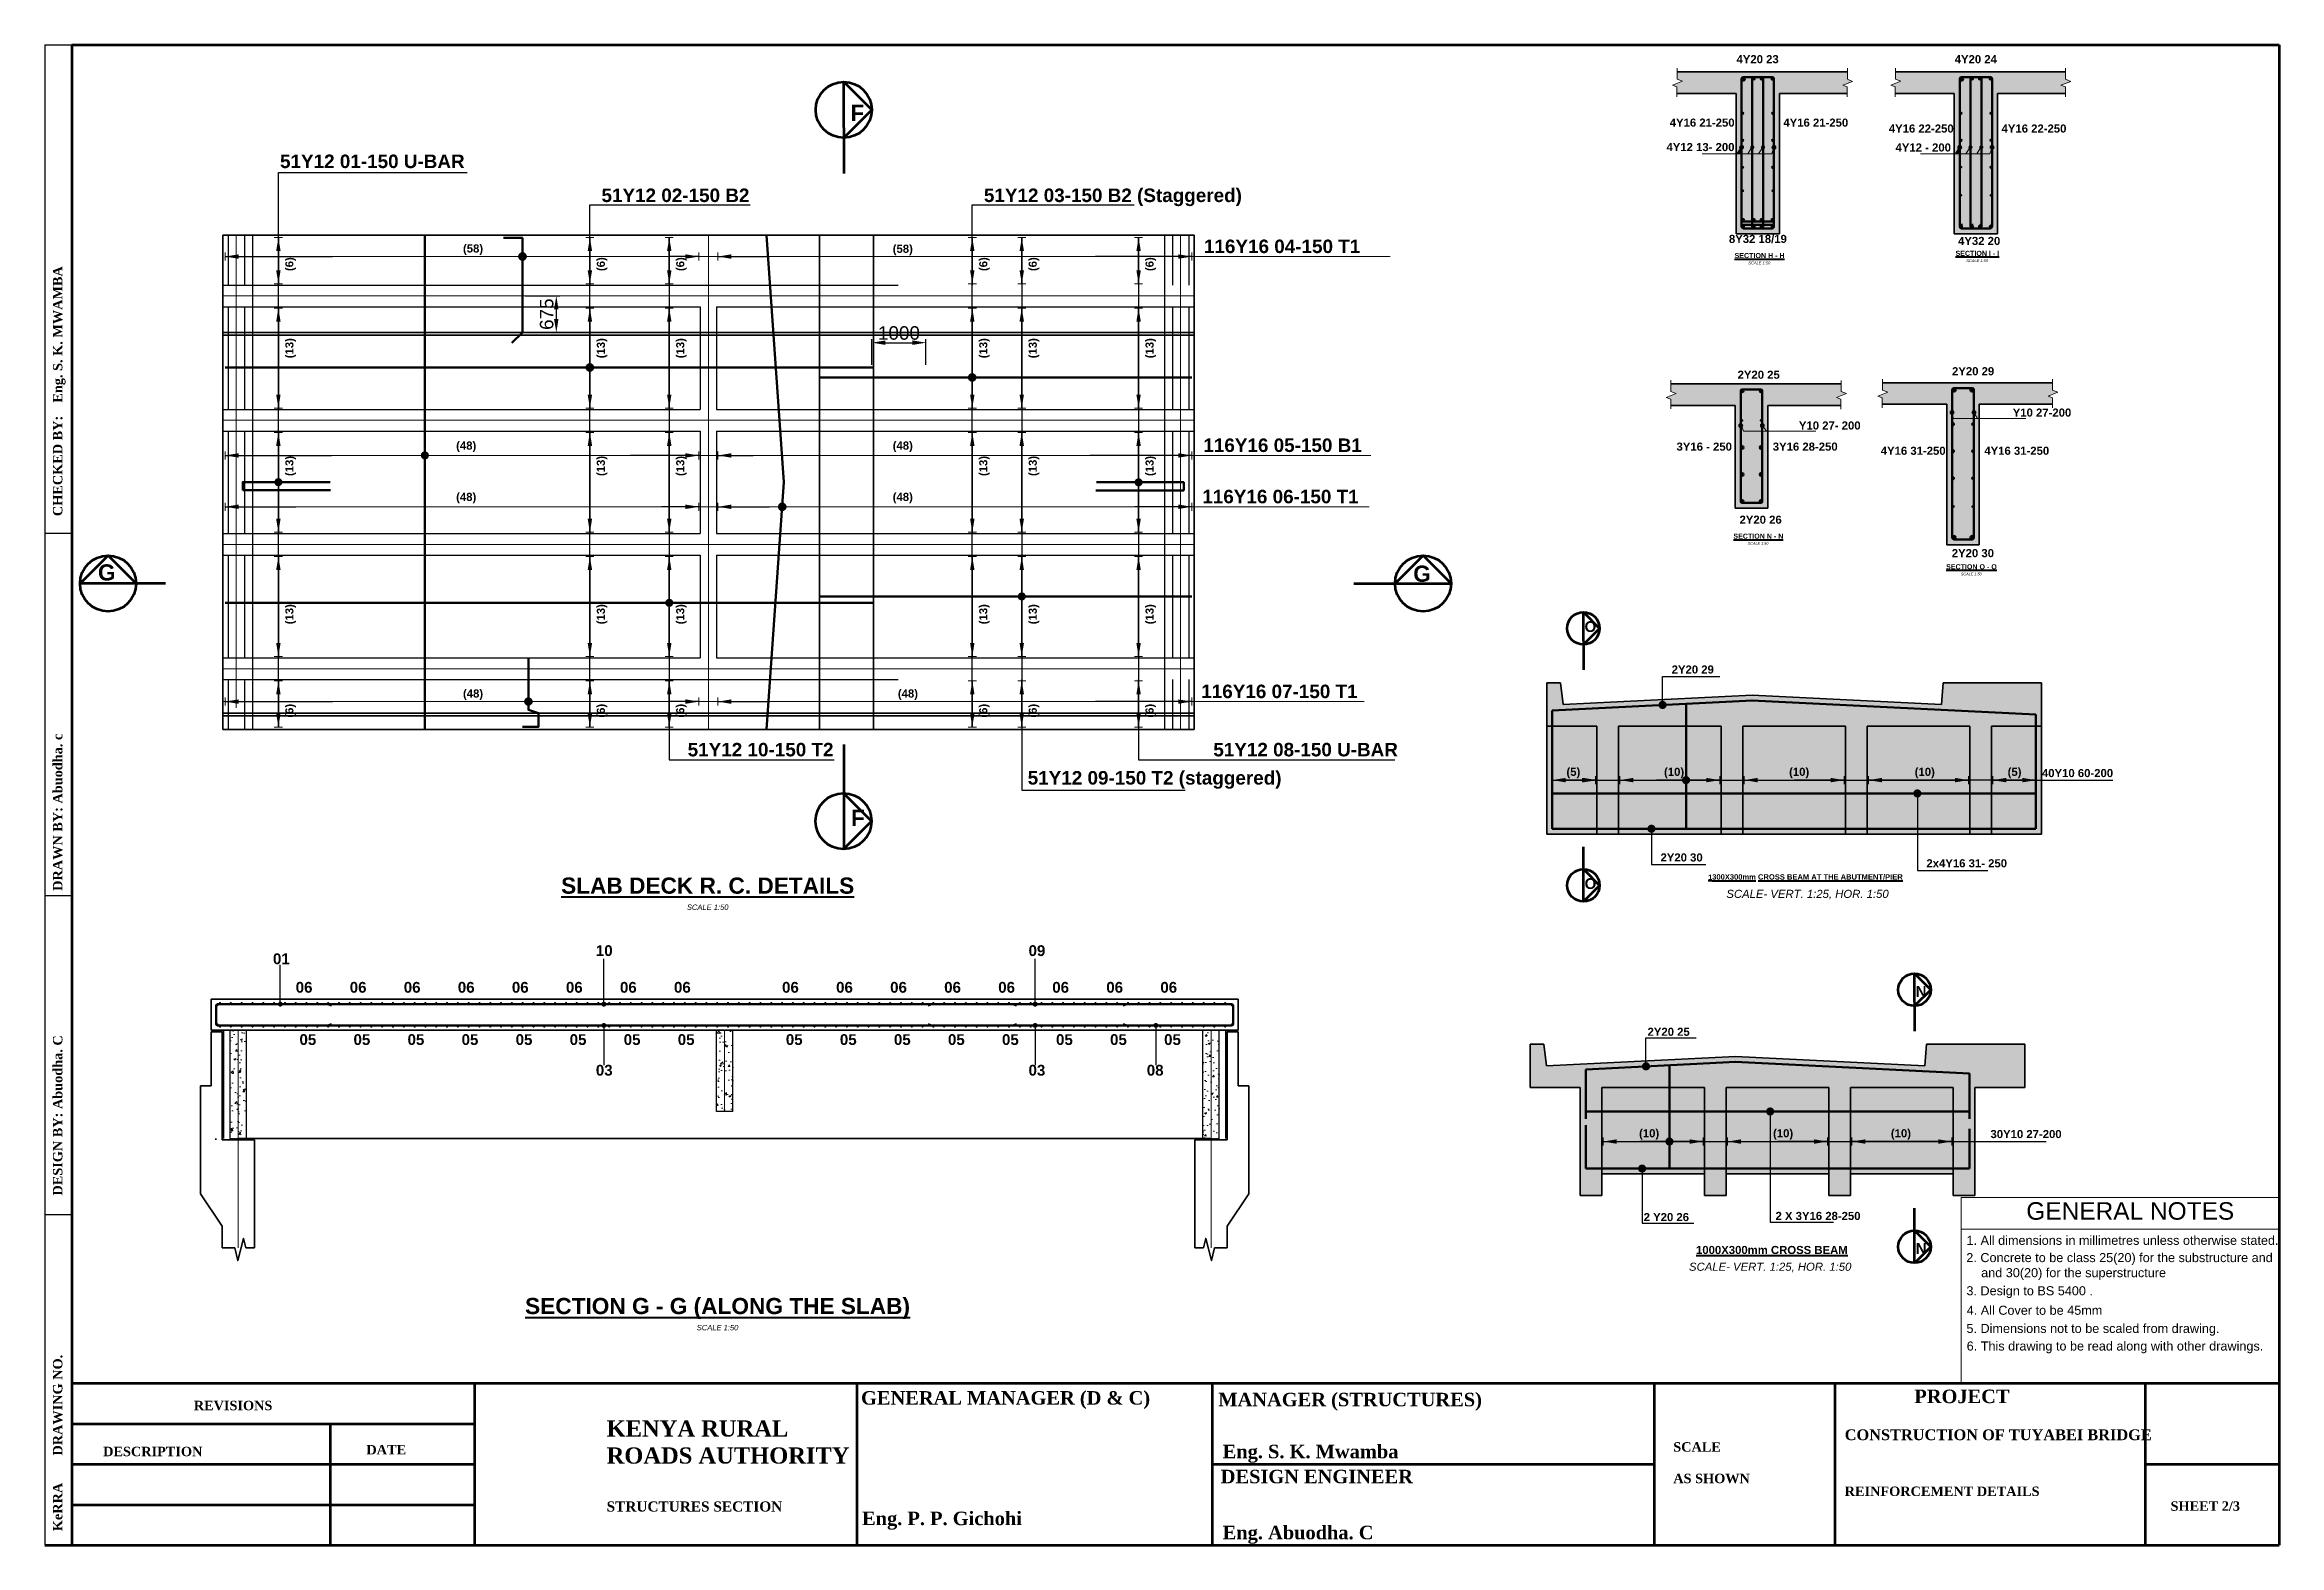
# Paper-space layout 'A1 REINF' of a CAD drawing. Header units: millimetres. Extents: x 1 to 828, y 1 to 557.
# The model-space entities are those that its viewports show. They can reach past a viewport. Long polylines and large blocks are cut down to what shows.
import ezdxf

# ---------------------------------------------------------------- set-up
doc = ezdxf.new("R2010")
doc.units = ezdxf.units.MM
doc.header["$MEASUREMENT"] = 0
doc.linetypes.add('CENTER2', pattern=[1.125, 0.75, -0.125, 0.125, -0.125])
doc.linetypes.add('DASHED2', pattern=[0.375, 0.25, -0.125])
for name, color, linetype, lineweight in [('BORDER', 3, 'Continuous', 60), ('centreline', 4, 'CENTER2', 15), ('dimension', 252, 'Continuous', 20), ('hatch', 9, 'Continuous', 18), ('hidden', 5, 'DASHED2', 30), ('lettering', 120, 'Continuous', 25), ('outline', 3, 'Continuous', 35), ('reinforcement', 6, 'Continuous', 50), ('TEXT', 230, 'Continuous', 25), ('titles', 2, 'Continuous', 40)]:
    doc.layers.add(name, color=color, linetype=linetype, lineweight=lineweight)
doc.layers.add('viewport', color=20, linetype='Continuous')
doc.layers.get('viewport').off()
doc.styles.add('ARIAL', font='arial.ttf')
doc.dimstyles.new('Dimstyle_100', dxfattribs={"dimtxt": 250, "dimasz": 250, "dimexe": 66, "dimexo": 50, "dimgap": 50, "dimtad": 1, "dimdec": 0, "dimzin": 0, "dimdsep": 46, "dimtxsty": 'ARIAL', "dimcen": 0.09, "dimclrd": 256, "dimclre": 256, "dimclrt": 1, "dimadec": 0, "dimazin": 0, "dimtfac": 1, "dimtdec": 0, "dimtmove": 2, "dimatfit": 3, "dimfxl": 1, "dimtolj": 1, "dimtzin": 0, "dimarcsym": 0})
doc.dimstyles.new('Dimstyle_50', dxfattribs={"dimtxt": 125, "dimasz": 125, "dimexe": 33, "dimexo": 25, "dimgap": 33, "dimtad": 1, "dimdec": 0, "dimzin": 0, "dimdsep": 46, "dimtxsty": 'ARIAL', "dimcen": 0.09, "dimclrd": 256, "dimclrt": 1, "dimadec": 0, "dimazin": 0, "dimtfac": 1, "dimtdec": 0, "dimtmove": 2, "dimatfit": 3, "dimldrblk": 'DOT', "dimfxl": 33, "dimtolj": 1, "dimtzin": 0, "dimarcsym": 0})
pattern_1 = [(50, (-941382.12, 768.6), (358.6301, -31.37607), [37.5, -412.5]), (355, (-941382.12, 768.6), (-69.37567, 376.09607), [30, -330]), (100.4514, (-941352.23, 766), (289.2547, 344.71977), [31.8701, -350.57106]), (46.1842, (-941382.1, 868.6), (533.6205, -82.7595), [56.25, -618.75]), (96.6356, (-941337.65, 861.7), (467.33135, 487.05894), [47.80514, -525.8565]), (351.1842, (-941382.1, 868.6), (467.331, 487.0593), [45, -495]), (21, (-941332.12, 843.6), (298.45353, -201.30945), [37.5, -412.5]), (326, (-941332.12, 843.6), (121.65767, 362.57502), [30, -330]), (71.4514, (-941307.25, 826.83), (420.1113, 161.26525), [31.8701, -350.57106]), (37.5, (-941382.12, 768.61), (6.079928, 166.446927), [0, -326, 0, -335, 0, -331.25]), (7.5, (-941382.12, 768.61), (131.53477, 197.205856), [0, -191, 0, -318.5, 0, -126.25]), (327.5, (-941493.62, 768.61), (266.91122, -11.277436), [0, -125, 0, -390, 0, -517.5]), (317.5, (-941543.62, 768.6), (291.59308, 50.05249), [0, -162.5, 0, -259, 0, -367.5])]
pattern_2 = [(45, (-928219.619, -191146.463), (-4.41941738, 4.41941738), [])]

psp = doc.layouts.new('A1 REINF')

# ---------------------------------------------------------------- texts
at = {"char_height": 3.5, "attachment_point": 1, "rotation": 90, "style": 'ARIAL'}
for s, insert, width in [('{\\fBookman Old Style|b1|i0|c0|p18;CHECKED BY:^IEng. S. K. MWAMBA}', (3.72, 382.39), 107.3214), ('{\\fBookman Old Style|b1|i0|c0|p18;DRAWN BY: Abuodha. c}', (3.72, 243.68), 88.5289), ('{\\fBookman Old Style|b1|i0|c0|p18;DESIGN BY: Abuodha. C}', (3.72, 130.86), 88.5289), ('{\\fBookman Old Style|b1|i0|c0|p18;KeRRA^IDRAWING NO.}', (3.72, 6.61), 71.6855)]:
    psp.add_mtext(s, dxfattribs=dict(at, insert=insert, width=width))
at = {"attachment_point": 1, "style": 'ARIAL'}
for s, insert, char_height, width in [('{\\fBookman Old Style|b1|i0|c0|p18;GENERAL MANAGER (D & C)}', (302.8, 58.46), 5, 127.3956), ('{\\fBookman Old Style|b1|i0|c0|p18;MANAGER (STRUCTURES)}', (435.03, 57.84), 5, 131.9744), ('{\\fBookman Old Style|b1|i0|c0|p18;PROJECT }', (692.61, 59.02), 5, 60.6056), ('{\\fBookman Old Style|b1|i0|c0|p18;REVISIONS}', (55.85, 54.89), 3.5, 49.0806), ('{\\fBookman Old Style|b1|i0|c0|p18;KENYA RURAL \\PROADS AUTHORITY\\P\\P\\H0.625x;STRUCTURES SECTION}', (208.64, 47.63), 6, 92.3532), ('{\\fBookman Old Style|b1|i0|c0|p18;CONSTRUCTION OF TUYABEI BRIDGE}', (666.85, 44.3), 4, 108.1816), ('{\\fBookman Old Style|b1|i0|c0|p18;DESCRIPTION}', (22.3, 37.87), 3.5, 49.0806), ('{\\fBookman Old Style|b1|i0|c0|p18;DATE}', (119.72, 38.52), 3.5, 49.0806), ('{\\fBookman Old Style|b1|i0|c0|p18;Eng. S. K. Mwamba}', (436.64, 38.61), 5, 84.212), ('{\\fBookman Old Style|b1|i0|c0|p18;SCALE\\P\\PAS SHOWN}', (603.4, 39.55), 3.5, 32.9673), ('{\\fBookman Old Style|b1|i0|c0|p18;DESIGN ENGINEER}', (435.92, 29.34), 5, 102.7435), ('{\\fBookman Old Style|b1|i0|c0|p18;REINFORCEMENT DETAILS}', (666.85, 23.13), 3.5, 111.2388), ('{\\fBookman Old Style|b1|i0|c0|p18;SHEET 2/3}', (787.44, 17.66), 3.5, 49.0806), ('{\\fBookman Old Style|b1|i0|c0|p18;Eng. P. P. Gichohi}', (303.17, 13.84), 5, 70.9286), ('{\\fBookman Old Style|b1|i0|c0|p18;Eng. Abuodha. C}', (436.64, 8.61), 5, 84.212)]:
    psp.add_mtext(s, dxfattribs=dict(at, insert=insert, char_height=char_height, width=width))
at = {"layer": 'TEXT', "style": 'ARIAL'}
psp.add_text('GENERAL NOTES', height=6.48, dxfattribs=at).set_placement((734.05, 121.92))
at = {"layer": 'TEXT', "char_height": 3.35, "attachment_point": 1, "style": 'ARIAL'}
for s, insert in [('1. All dimensions in millimetres unless otherwise stated.', (711.93, 115.96)), ('2. Concrete to be class 25(20) for the substructure and  ', (711.86, 109.57)), ('and 30(20) for the superstructure', (717.35, 103.99)), ('3. Design to BS 5400 .', (711.89, 97.29)), ('5. Dimensions not to be scaled from drawing.', (711.91, 83.34)), ('4. All Cover to be 45mm \\P    ', (712, 90.07)), ('6. This drawing to be read along with other drawings.', (712, 76.83))]:
    psp.add_mtext(s, dxfattribs=dict(at, insert=insert))

msp = doc.modelspace()

# ---------------------------------------------------------------- texts
at = {"layer": 'lettering', "style": 'ARIAL'}
for s, insert, char_height, width, attachment_point in [('{\\fArial|b1|i0|c0|p34;F}', (-1257169.2, 246357.9), 300, 4330.133, 1), ('{\\fArial|b1|i0|c0|p34;51Y12 01-150 U-BAR}', (-1267723.9, 245434.1), 250, 5082.469, 1), ('{\\fArial|b1|i0|c0|p34;51Y12 02-150 B2}', (-1261774.9, 244805.1), 250, 2917.024, 1), ('{\\fArial|b1|i0|c0|p34;51Y12 03-150 B2 (Staggered)}', (-1254698.7, 244805.1), 250, 5082.469, 1), ('\\pt1500;{\\fArial|b1|i0|c0|p34;(58)}', (-1264338, 243771), 150, 492.778, 1), ('\\pt1500;{\\fArial|b1|i0|c0|p34;(58)}', (-1256385.9, 243765.2), 150, 492.778, 1), ('\\pt1500;{\\fArial|b1|i0|c0|p34;116Y16 04-150 T1}', (-1250626.6, 243860.3), 250, 5082.469, 1), ('\\pt1500;{\\fArial|b1|i0|c0|p34;(48)}', (-1264464.9, 240122.9), 150, 492.778, 1), ('\\pt1500;{\\fArial|b1|i0|c0|p34;(48)}', (-1256385.9, 240122.9), 150, 492.778, 1), ('\\pt1500;{\\fArial|b1|i0|c0|p34;116Y16 05-150 B1}', (-1250637.6, 240178.5), 250, 5082.469, 1), ('\\pt1500;{\\fArial|b1|i0|c0|p34;(48)}', (-1264464.9, 239172.9), 150, 492.778, 1), ('\\pt1500;{\\fArial|b1|i0|c0|p34;(48)}', (-1256385.9, 239172.9), 150, 492.778, 1), ('\\pt1500;{\\fArial|b1|i0|c0|p34;116Y16 06-150 T1}', (-1250656.7, 239228.5), 250, 5082.469, 1), ('{\\fArial|b1|i0|c0|p34;G}', (-1270767, 237849.7), 300, 895.797, 3), ('{\\fArial|b1|i0|c0|p34;G}', (-1246427.7, 237826.2), 300, 895.797, 3), ('\\pt1500;{\\fArial|b1|i0|c0|p34;(48)}', (-1264338, 235533), 150, 492.778, 1), ('\\pt1500;{\\fArial|b1|i0|c0|p34;(48)}', (-1256290.8, 235533), 150, 492.778, 1), ('\\pt1500;{\\fArial|b1|i0|c0|p34;116Y16 07-150 T1}', (-1250676.6, 235622.3), 250, 5082.469, 1), ('{\\fArial|b1|i0|c0|p34;51Y12 10-150 T2}', (-1260180.4, 234544.3), 250, 5082.469, 1), ('{\\fArial|b1|i0|c0|p34;51Y12 08-150 U-BAR}', (-1250453.7, 234544.3), 250, 5082.469, 1), ('\\pt1500;{\\fArial|b1|i0|c0|p34;51Y12 09-150 T2 (staggered)}', (-1253888.3, 234022.1), 250, 5082.469, 1), ('{\\fArial|b1|i0|c0|p34;F}', (-1257157.1, 233006.5), 300, 4330.133, 7), ('\\pt1500;{\\fArial|b1|i0|c0|p34;10}', (-1261879.7, 230798.1), 200, 334.004, 1), ('{\\fArial|b1|i0|c0|p34;09}', (-1253872.7, 230798.1), 200, 374.939, 1), ('\\pt1500;{\\fArial|b1|i0|c0|p34;01}', (-1267854.7, 230647.5), 200, 311.989, 1), ('\\pt1500;{\\fArial|b1|i0|c0|p34;06}', (-1267433.9, 230119.1), 200, 384.764, 1), ('\\pt1500;{\\fArial|b1|i0|c0|p34;06}', (-1266433.9, 230119.1), 200, 384.764, 1), ('\\pt1500;{\\fArial|b1|i0|c0|p34;06}', (-1265433.9, 230119.1), 200, 384.764, 1), ('\\pt1500;{\\fArial|b1|i0|c0|p34;06}', (-1264433.9, 230119.1), 200, 384.764, 1), ('\\pt1500;{\\fArial|b1|i0|c0|p34;06}', (-1263433.9, 230119.1), 200, 384.764, 1), ('\\pt1500;{\\fArial|b1|i0|c0|p34;06}', (-1262433.9, 230119.1), 200, 384.764, 1), ('\\pt1500;{\\fArial|b1|i0|c0|p34;06}', (-1261433.9, 230119.1), 200, 384.764, 1), ('\\pt1500;{\\fArial|b1|i0|c0|p34;06}', (-1260433.9, 230119.1), 200, 384.764, 1), ('\\pt1500;{\\fArial|b1|i0|c0|p34;06}', (-1258433.9, 230119.1), 200, 384.764, 1), ('\\pt1500;{\\fArial|b1|i0|c0|p34;06}', (-1257433.9, 230119.1), 200, 384.764, 1), ('\\pt1500;{\\fArial|b1|i0|c0|p34;06}', (-1256433.9, 230119.1), 200, 384.764, 1), ('\\pt1500;{\\fArial|b1|i0|c0|p34;06}', (-1255433.9, 230119.1), 200, 384.764, 1), ('\\pt1500;{\\fArial|b1|i0|c0|p34;06}', (-1254433.9, 230119.1), 200, 384.764, 1), ('\\pt1500;{\\fArial|b1|i0|c0|p34;06}', (-1253433.9, 230119.1), 200, 384.764, 1), ('\\pt1500;{\\fArial|b1|i0|c0|p34;06}', (-1252433.9, 230119.1), 200, 384.764, 1), ('\\pt1500;{\\fArial|b1|i0|c0|p34;06}', (-1251433.9, 230119.1), 200, 384.764, 1), ('\\pt1500;{\\fArial|b1|i0|c0|p34;05}', (-1267364.1, 229151.9), 200, 402.944, 1), ('\\pt1500;{\\fArial|b1|i0|c0|p34;05}', (-1266364.1, 229151.9), 200, 402.944, 1), ('\\pt1500;{\\fArial|b1|i0|c0|p34;05}', (-1265364.1, 229151.9), 200, 402.944, 1), ('\\pt1500;{\\fArial|b1|i0|c0|p34;05}', (-1264364.1, 229151.9), 200, 402.944, 1), ('\\pt1500;{\\fArial|b1|i0|c0|p34;05}', (-1263364.1, 229151.9), 200, 402.944, 1), ('\\pt1500;{\\fArial|b1|i0|c0|p34;05}', (-1262364.1, 229151.9), 200, 402.944, 1), ('\\pt1500;{\\fArial|b1|i0|c0|p34;05}', (-1261364.1, 229151.9), 200, 402.944, 1), ('\\pt1500;{\\fArial|b1|i0|c0|p34;05}', (-1260364.1, 229151.9), 200, 402.944, 1), ('\\pt1500;{\\fArial|b1|i0|c0|p34;05}', (-1258364.1, 229151.9), 200, 402.944, 1), ('\\pt1500;{\\fArial|b1|i0|c0|p34;05}', (-1257364.1, 229151.9), 200, 402.944, 1), ('\\pt1500;{\\fArial|b1|i0|c0|p34;05}', (-1256364.1, 229151.9), 200, 402.944, 1), ('\\pt1500;{\\fArial|b1|i0|c0|p34;05}', (-1255364.1, 229151.9), 200, 402.944, 1), ('\\pt1500;{\\fArial|b1|i0|c0|p34;05}', (-1254364.1, 229151.9), 200, 402.944, 1), ('\\pt1500;{\\fArial|b1|i0|c0|p34;05}', (-1253364.1, 229151.9), 200, 402.944, 1), ('\\pt1500;{\\fArial|b1|i0|c0|p34;05}', (-1252364.1, 229151.9), 200, 402.944, 1), ('\\pt1500;{\\fArial|b1|i0|c0|p34;05}', (-1251364.1, 229151.9), 200, 402.944, 1), ('\\pt1500;{\\fArial|b1|i0|c0|p34;03}', (-1261879.7, 228584.4), 200, 299.122, 1), ('\\pt1500;{\\fArial|b1|i0|c0|p34;03}', (-1253872.7, 228584.4), 200, 284.322, 1), ('\\pt1500;{\\fArial|b1|i0|c0|p34;08}', (-1251684.6, 228584.4), 200, 324.27, 1), ('{\\fArial|b1|i0|c0|p34;4Y20 23}', (-1225105.6, 212777.7), 150, 817.84, 1), ('{\\fArial|b1|i0|c0|p34;4Y20 24}', (-1221067.8, 212777.7), 150, 823.803, 1), ('{\\fArial|b1|i0|c0|p34;4Y16 21-250}', (-1226341.4, 211603.6), 150, 1227.978, 1), ('{\\fArial|b1|i0|c0|p34;4Y16 21-250}', (-1224238.9, 211603.6), 150, 1227.329, 1), ('{\\fArial|b1|i0|c0|p34;4Y16 22-250}', (-1222287.2, 211494), 150, 1217.465, 1), ('{\\fArial|b1|i0|c0|p34;4Y16 22-250}', (-1220201.1, 211494), 150, 2505, 1), ('{\\fArial|b1|i0|c0|p34;4Y12 13- 200}', (-1226401.6, 211151), 150, 1263.966, 1), ('{\\fArial|b1|i0|c0|p34;4Y12 - 200}', (-1222162.9, 211143.5), 150, 2505, 1), ('{\\fArial|b1|i0|c0|p34;8Y32 18/19}', (-1225246.2, 209450.8), 150, 1132.558, 1), ('{\\fArial|b1|i0|c0|p34;4Y32 20}', (-1221006.1, 209413.3), 150, 799.567, 1), ('{\\fArial|b1|i0|c0|p34;2Y20 25}', (-1225086, 206937.2), 150, 2505, 1), ('{\\fArial|b1|i0|c0|p34;2Y20 29}', (-1221117.5, 207001.7), 150, 2505, 1), ('{\\fArial|b1|i0|c0|p34;Y10 27- 200}', (-1223951.3, 205997.3), 150, 2505, 1), ('{\\fArial|b1|i0|c0|p34; Y10 27-200}', (-1220052.7, 206236.2), 150, 2505, 1), ('{\\fArial|b1|i0|c0|p34;3Y16 - 250}', (-1226215.6, 205605.9), 150, 2505, 1), ('{\\fArial|b1|i0|c0|p34;3Y16 28-250}', (-1224434.3, 205605.9), 150, 2505, 1), ('{\\fArial|b1|i0|c0|p34;4Y16 31-250}', (-1222436.3, 205529.5), 150, 1233.027, 1), ('{\\fArial|b1|i0|c0|p34;4Y16 31-250}', (-1220519.9, 205529.5), 150, 2505, 1), ('{\\fArial|b1|i0|c0|p34;2Y20 26}', (-1225049.8, 204253.4), 150, 2505, 1), ('{\\fArial|b1|i0|c0|p34;2Y20 30}', (-1221122, 203634.4), 150, 2505, 1), ('{\\fArial|b1|i0|c0|p34;O}', (-1264637.7, 192699.2), 200, 253.803, 1), ('{\\fArial|b1|i0|c0|p34;N}', (-1271438.7, 192634.6), 200, 253.803, 1), ('\\pt2500;{\\fArial|b1|i0|c0|p34;2Y20 29 }', (-1263024.9, 191880), 150, 2505, 1), ('\\pt2500;{\\fArial|b1|i0|c0|p34;2Y20 25}', (-1276399, 191864.1), 150, 2505, 1), ('\\pt2500;{\\fArial|b1|i0|c0|p34;(10)}', (-1276556.2, 189985.9), 150, 467.787, 1), ('\\pt2500;{\\fArial|b1|i0|c0|p34;(10)}', (-1274076.9, 189985.9), 150, 467.787, 1), ('\\pt2500;{\\fArial|b1|i0|c0|p34;(10)}', (-1271896.6, 189985.9), 150, 467.787, 1), ('\\pt2500;{\\fArial|b1|i0|c0|p34;30Y10 27-200}', (-1270053, 189970.9), 150, 1523.17, 1), ('\\pt2500;{\\fArial|b1|i0|c0|p34;(5)}', (-1264972.1, 189985.9), 150, 467.787, 1), ('\\pt2500;{\\fArial|b1|i0|c0|p34;(10)}', (-1263166.3, 189985.9), 150, 467.787, 1), ('\\pt2500;{\\fArial|b1|i0|c0|p34;(10)}', (-1260852.3, 189985.9), 150, 467.787, 1), ('\\pt2500;{\\fArial|b1|i0|c0|p34;(10)}', (-1258527.6, 189985.9), 150, 467.787, 1), ('\\pt2500;{\\fArial|b1|i0|c0|p34;(5)}', (-1256808, 189985.9), 150, 467.787, 1), ('\\pt2500;{\\fArial|b1|i0|c0|p34;40Y10 60-200}', (-1256173, 189962.9), 150, 1554.584, 1), ('\\pt2500;{\\fArial|b1|i0|c0|p34;2 Y20 26}', (-1276470.3, 188434.3), 150, 2505, 1), ('\\pt2500;{\\fArial|b1|i0|c0|p34;2 X 3Y16 28-250}', (-1274030.5, 188455.3), 150, 2505, 1), ('\\pt2500;{\\fArial|b1|i0|c0|p34;2Y20 30}', (-1263231.4, 188401), 150, 1317.812, 1), ('\\pt2500;{\\fArial|b1|i0|c0|p34;2x4Y16 31- 250}', (-1258310.6, 188292.7), 150, 1717.652, 1), ('{\\fArial|b1|i0|c0|p34;N}', (-1271437.7, 187877.2), 200, 253.803, 1), ('{\\fArial|b1|i0|c0|p34;O}', (-1264636.7, 187941.8), 200, 253.803, 1)]:
    msp.add_mtext(s, dxfattribs=dict(at, insert=insert, char_height=char_height, width=width, attachment_point=attachment_point))
at = {"layer": 'lettering', "char_height": 150, "width": 492.778, "attachment_point": 1, "rotation": 90, "style": 'ARIAL'}
for s, insert in [('\\pt1500;{\\fArial|b1|i0|c0|p34;(6)}', (-1267626.1, 243277.6)), ('\\pt1500;{\\fArial|b1|i0|c0|p34;(6)}', (-1261861.6, 243277.6)), ('\\pt1500;{\\fArial|b1|i0|c0|p34;(6)}', (-1260392.9, 243277.6)), ('\\pt1500;{\\fArial|b1|i0|c0|p34;(6)}', (-1254785.4, 243277.6)), ('\\pt1500;{\\fArial|b1|i0|c0|p34;(6)}', (-1253869.9, 243277.6)), ('\\pt1500;{\\fArial|b1|i0|c0|p34;(6)}', (-1251707.9, 243277.6)), ('\\pt1500;{\\fArial|b1|i0|c0|p34;(13)}', (-1267626.1, 241663.6)), ('\\pt1500;{\\fArial|b1|i0|c0|p34;(13)}', (-1261861.6, 241663.6)), ('\\pt1500;{\\fArial|b1|i0|c0|p34;(13)}', (-1260392.9, 241663.6)), ('\\pt1500;{\\fArial|b1|i0|c0|p34;(13)}', (-1254785.4, 241663.6)), ('\\pt1500;{\\fArial|b1|i0|c0|p34;(13)}', (-1253869.9, 241663.6)), ('\\pt1500;{\\fArial|b1|i0|c0|p34;(13)}', (-1251707.9, 241663.6)), ('\\pt1500;{\\fArial|b1|i0|c0|p34;(13)}', (-1267626.1, 239483.6)), ('\\pt1500;{\\fArial|b1|i0|c0|p34;(13)}', (-1261861.6, 239483.6)), ('\\pt1500;{\\fArial|b1|i0|c0|p34;(13)}', (-1260392.9, 239483.6)), ('\\pt1500;{\\fArial|b1|i0|c0|p34;(13)}', (-1254785.4, 239483.6)), ('\\pt1500;{\\fArial|b1|i0|c0|p34;(13)}', (-1253869.9, 239483.6)), ('\\pt1500;{\\fArial|b1|i0|c0|p34;(13)}', (-1251707.9, 239483.6)), ('\\pt1500;{\\fArial|b1|i0|c0|p34;(13)}', (-1267626.1, 236739.2)), ('\\pt1500;{\\fArial|b1|i0|c0|p34;(13)}', (-1261861.6, 236739.2)), ('\\pt1500;{\\fArial|b1|i0|c0|p34;(13)}', (-1260392.9, 236739.2)), ('\\pt1500;{\\fArial|b1|i0|c0|p34;(13)}', (-1254785.4, 236739.2)), ('\\pt1500;{\\fArial|b1|i0|c0|p34;(13)}', (-1253869.9, 236739.2)), ('\\pt1500;{\\fArial|b1|i0|c0|p34;(13)}', (-1251707.9, 236739.2)), ('\\pt1500;{\\fArial|b1|i0|c0|p34;(6)}', (-1267626.1, 235010.5)), ('\\pt1500;{\\fArial|b1|i0|c0|p34;(6)}', (-1261861.6, 235010.5)), ('\\pt1500;{\\fArial|b1|i0|c0|p34;(6)}', (-1260392.9, 235010.5)), ('\\pt1500;{\\fArial|b1|i0|c0|p34;(6)}', (-1254785.4, 235010.5)), ('\\pt1500;{\\fArial|b1|i0|c0|p34;(6)}', (-1253869.9, 235010.5)), ('\\pt1500;{\\fArial|b1|i0|c0|p34;(6)}', (-1251707.9, 235010.5))]:
    msp.add_mtext(s, dxfattribs=dict(at, insert=insert))
at = {"layer": 'titles', "char_height": 150, "style": 'ARIAL'}
for s, insert, width, attachment_point in [('{\\fArial|b1|i0|c0|p34;\\H2x;\\L\\C1;SLAB DECK R. C. DETAILS\\l\\P\\fArial|b0|i1|c0|p34;\\H0.3333x;SCALE 1:50}', (-1259809.8, 231751.3), 5565.399, 5), ('{\\fArial|b1|i0|c0|p34;\\H2x;\\L\\C1;SECTION G - G (ALONG THE SLAB)\\l\\P\\fArial|b0|i1|c0|p34;\\H0.3333x;SCALE 1:50}', (-1259627.6, 223969.2), 7344.235, 5), ('\\pi55.272;{\\fArial|b1|i0|c0|p34;\\H0.625x;\\L\\C1;SECTION H - H\\l\\P\\pi308.67;\\fArial|b0|i1|c0|p34;\\H0.5647x;SCALE 1:50}', (-1225196.3, 209114.5), 1019.842, 1), ('\\pi95.598;{\\fArial|b1|i0|c0|p34;\\H0.625x;\\L\\C1;SECTION I - I\\l\\P\\pi291.57;\\fArial|b0|i1|c0|p34;\\H0.5647x;SCALE 1:50}', (-1221148.5, 209155.6), 985.642, 1), ('\\pi113.34;{\\fArial|b1|i0|c0|p34;\\H0.625x;\\L\\C1;SECTION N - N\\l\\P\\pi377.7;\\fArial|b0|i1|c0|p34;\\H0.5333x;SCALE 1:50}', (-1225277, 203920.5), 1135.531, 1), ('\\pi71.391;{\\fArial|b1|i0|c0|p34;\\H0.625x;\\L\\C1;SECTION O - O \\l\\P\\pi345.66;\\fArial|b0|i1|c0|p34;\\H0.5333x;SCALE 1:50}', (-1221299.2, 203354), 1071.456, 1), ('{\\fArial|b1|i0|c0|p34;\\L\\C1;1000X300mm CROSS BEAM}', (-1275501.7, 187825), 2940.843, 1), ('{\\fArial|b1|i0|c0|p34;\\H0.625x;\\L\\C1;1\\H1.067x;300X300mm CROSS BEAM AT THE ABUTMENT/PIER}', (-1262346.8, 188015.2), 3842.847, 1), ('{\\fArial|b0|i1|c0|p34;\\C1;SCALE- VERT. 1:25, HOR. 1:50}', (-1275631.6, 187515.1), 3200.745, 1), ('{\\fArial|b0|i1|c0|p34;\\C1;SCALE- VERT. 1:25, HOR. 1:50}', (-1262013.2, 187726.8), 3112.771, 1)]:
    msp.add_mtext(s, dxfattribs=dict(at, insert=insert, width=width, attachment_point=attachment_point))

# ---------------------------------------------------------------- blocks, each defined once
blk = doc.blocks.new('*D146')
at = {"layer": 'Defpoints', "color": 0, "transparency": 16777216}
for p in [(-1255771, 241952), (-1256771, 241492), (-1255771, 241492)]:
    blk.add_point(p, dxfattribs=at)
at = {"layer": 'dimension', "lineweight": -2, "transparency": 16777216}
for p, q in [((-1256771, 241542), (-1256771, 242018)), ((-1256521, 241952), (-1256021, 241952)), ((-1255771, 241542), (-1255771, 242018))]:
    blk.add_line(p, q, dxfattribs=at)
at = {"layer": 'dimension', "transparency": 16777216}
for points in [[(-1256521, 241994), (-1256521, 241911), (-1256771, 241952)], [(-1256021, 241994), (-1256021, 241911), (-1255771, 241952)]]:
    blk.add_solid(points, dxfattribs=at)
at = {"layer": 'dimension', "color": 1, "transparency": 16777216, "insert": (-1256271, 242130), "char_height": 250, "attachment_point": 5, "style": 'ARIAL'}
blk.add_mtext('\\A1;1000', dxfattribs=at)
blk = doc.blocks.new('*D147')
at = {"layer": 'Defpoints', "color": 0, "transparency": 16777216}
for p in [(-1263238, 242817), (-1263238, 242142), (-1262611, 242142)]:
    blk.add_point(p, dxfattribs=at)
at = {"layer": 'dimension', "lineweight": -2, "transparency": 16777216}
for p, q in [((-1263188, 242817), (-1262545, 242817)), ((-1262611, 242567), (-1262611, 242392)), ((-1263188, 242142), (-1262545, 242142))]:
    blk.add_line(p, q, dxfattribs=at)
at = {"layer": 'dimension', "transparency": 16777216}
for points in [[(-1262653, 242567), (-1262570, 242567), (-1262611, 242817)], [(-1262653, 242392), (-1262570, 242392), (-1262611, 242142)]]:
    blk.add_solid(points, dxfattribs=at)
at = {"layer": 'dimension', "color": 1, "transparency": 16777216, "insert": (-1262789, 242480), "char_height": 250, "attachment_point": 5, "rotation": 90, "style": 'ARIAL'}
blk.add_mtext('\\A1;675', dxfattribs=at)
blk = doc.blocks.new('_Dot')
at = {"color": 0, "linetype": 'ByBlock', "lineweight": -2}
blk.add_line((-0.5, 0), (-1, 0), dxfattribs=at)
at = {"color": 0, "linetype": 'ByBlock', "const_width": 0.5}
blk.add_lwpolyline([(-0.25, 0, 1), (0.25, 0, 1)], format="xyb", close=True, dxfattribs=at)
blk = doc.blocks.new('*U173')
at = {"layer": 'reinforcement', "const_width": 20}
blk.add_lwpolyline([(-10, 0, 1), (10, 0, 1)], format="xyb", close=True, dxfattribs=at)
blk = doc.blocks.new('*U174')
at = {"layer": 'reinforcement', "color": 0, "linetype": 'ByBlock', "lineweight": -2, "transparency": 16777216}
for p in [(0, 0), (200, 0), (400, 0), (600, 0), (800, 0)]:
    blk.add_blockref('*U173', p, dxfattribs=at)
blk = doc.blocks.new('*U175')
at = {"layer": 'reinforcement', "const_width": 20}
blk.add_lwpolyline([(-10, 0, -1), (10, 0, -1)], format="xyb", close=True, dxfattribs=at)
blk = doc.blocks.new('*U176')
at = {"layer": 'reinforcement', "color": 0, "linetype": 'ByBlock', "lineweight": -2, "transparency": 16777216}
for p in [(0, 0), (200, 0), (400, 0), (600, 0), (800, 0)]:
    blk.add_blockref('*U175', p, dxfattribs=at)
blk = doc.blocks.new('*U177')
at = {"layer": 'reinforcement', "const_width": 20}
blk.add_lwpolyline([(-10, 0, 1), (10, 0, 1)], format="xyb", close=True, dxfattribs=at)
blk = doc.blocks.new('*U178')
at = {"layer": 'reinforcement', "color": 0, "linetype": 'ByBlock', "lineweight": -2, "transparency": 16777216}
for p in [(0, 0), (200, 0), (400, 0)]:
    blk.add_blockref('*U177', p, dxfattribs=at)
blk = doc.blocks.new('*U179')
at = {"layer": 'reinforcement', "const_width": 20}
blk.add_lwpolyline([(-10, 0, -1), (10, 0, -1)], format="xyb", close=True, dxfattribs=at)
blk = doc.blocks.new('*U180')
at = {"layer": 'reinforcement', "color": 0, "linetype": 'ByBlock', "lineweight": -2, "transparency": 16777216}
for p in [(0, 0), (200, 0), (400, 0)]:
    blk.add_blockref('*U179', p, dxfattribs=at)
blk = doc.blocks.new('*U181')
at = {"layer": 'reinforcement', "const_width": 20}
blk.add_lwpolyline([(-10, 0, 1), (10, 0, 1)], format="xyb", close=True, dxfattribs=at)
blk = doc.blocks.new('*U182')
at = {"layer": 'reinforcement', "color": 0, "linetype": 'ByBlock', "lineweight": -2, "transparency": 16777216}
for p in [(-800, 0), (-600, 0), (-400, 0), (-200, 0), (0, 0)]:
    blk.add_blockref('*U181', p, dxfattribs=at)
blk = doc.blocks.new('*U183')
at = {"layer": 'reinforcement', "const_width": 20}
blk.add_lwpolyline([(-10, 0, -1), (10, 0, -1)], format="xyb", close=True, dxfattribs=at)
blk = doc.blocks.new('*U184')
at = {"layer": 'reinforcement', "color": 0, "linetype": 'ByBlock', "lineweight": -2, "transparency": 16777216}
for p in [(-800, 0), (-600, 0), (-400, 0), (-200, 0), (0, 0)]:
    blk.add_blockref('*U183', p, dxfattribs=at)

# ---------------------------------------------------------------- dimensions: what is measured, and where the dimension line sits
at = {"layer": 'dimension'}
dim = msp.add_linear_dim(base=(-1262611.4, 242142.1), p1=(-1263238.1, 242817.1), p2=(-1263238.1, 242142.1), angle=90, dimstyle='Dimstyle_100', dxfattribs=at)
dim.commit()
dim.dimension.update_dxf_attribs({"geometry": '*D147', "text_midpoint": (-1262789, 242479.6)})
dim = msp.add_linear_dim(base=(-1255771.1, 241952.4), p1=(-1256771.1, 241492.5), p2=(-1255771.1, 241492.5), dimstyle='Dimstyle_100', dxfattribs=at)
dim.commit()
dim.dimension.update_dxf_attribs({"geometry": '*D146', "text_midpoint": (-1256271.1, 242130.1)})

# ---------------------------------------------------------------- hatches: boundary and pattern name
at = {"layer": 'hatch'}
h = msp.add_hatch(dxfattribs=at)
h.set_pattern_fill('AR-CONC', color=256, scale=50, style=0)
h.set_pattern_definition(pattern_1)
h.paths.add_polyline_path([(-1268646.1, 229223.3), (-1268346.1, 229223.3), (-1268346.1, 227223.3), (-1268646.1, 227223.3)])
h = msp.add_hatch(dxfattribs=at)
h.set_pattern_fill('AR-CONC', color=256, scale=50, style=0)
h.set_pattern_definition([(50, (-931257.12, 768.6), (358.6301, -31.37607), [37.5, -412.5]), (355, (-931257.12, 768.6), (-69.37567, 376.09607), [30, -330]), (100.4514, (-931227.23, 766), (289.2547, 344.71977), [31.8701, -350.57106]), (46.1842, (-931257.1, 868.6), (533.6205, -82.7595), [56.25, -618.75]), (96.6356, (-931212.65, 861.7), (467.33135, 487.05894), [47.80514, -525.8565]), (351.1842, (-931257.1, 868.6), (467.331, 487.0593), [45, -495]), (21, (-931207.12, 843.6), (298.45353, -201.30945), [37.5, -412.5]), (326, (-931207.12, 843.6), (121.65767, 362.57502), [30, -330]), (71.4514, (-931182.25, 826.83), (420.1113, 161.26525), [31.8701, -350.57106]), (37.5, (-931257.12, 768.61), (6.079928, 166.446927), [0, -326, 0, -335, 0, -331.25]), (7.5, (-931257.12, 768.61), (131.53477, 197.205856), [0, -191, 0, -318.5, 0, -126.25]), (327.5, (-931368.62, 768.61), (266.91122, -11.277436), [0, -125, 0, -390, 0, -517.5]), (317.5, (-931418.62, 768.6), (291.59308, 50.05249), [0, -162.5, 0, -259, 0, -367.5])])
h.paths.add_polyline_path([(-1259346.1, 229223.3), (-1259496.1, 229223.3), (-1259496.1, 227723.3), (-1259346.1, 227723.3)])
h.paths.add_polyline_path([(-1259496.1, 229223.3), (-1259646.1, 229223.3), (-1259646.1, 227723.3), (-1259496.1, 227723.3)])
h = msp.add_hatch(dxfattribs=at)
h.set_pattern_fill('AR-CONC', color=256, scale=50, style=0)
h.set_pattern_definition(pattern_1)
h.paths.add_polyline_path([(-1250346.1, 229223.3), (-1250646.1, 229223.3), (-1250646.1, 227223.3), (-1250346.1, 227223.3)])
h = msp.add_hatch(dxfattribs=at)
h.set_pattern_fill('ANSI31', color=256, scale=50, style=0)
h.set_pattern_definition(pattern_2)
h.paths.add_polyline_path([(-1268346.1, 227198.3), (-1268346.1, 227223.3), (-1268646.1, 227223.3), (-1268646.1, 227198.3)])
h = msp.add_hatch(dxfattribs=at)
h.set_pattern_fill('ANSI31', color=256, scale=50, style=0)
h.set_pattern_definition(pattern_2)
h.paths.add_polyline_path([(-1250646.1, 227198.3), (-1250646.1, 227223.3), (-1250346.1, 227223.3), (-1250346.1, 227198.3)])
at = {"layer": 'reinforcement', "true_color": 0xf0f0f0}
for points in [[(-1226203.8, 212470.6), (-1226203.8, 212333.3), (-1226105.7, 212294.4), (-1226289.8, 212222.9), (-1226207.5, 212190.4), (-1226207.5, 212070.6), (-1225113.2, 212070.6), (-1225113.2, 210952), (-1225097.4, 210952), (-1225037.8, 211045.7, -0.2107299), (-1225049.7, 211072.6, -0.4142136), (-1225013.2, 211109.1), (-1225013.2, 211202.6, -0.0011825), (-1225013.2, 211202.6), (-1225013.2, 211702.6, -0.0011825), (-1225013.2, 211702.6), (-1225013.2, 212338.6, -0.4142136), (-1224981.2, 212370.6), (-1224445.2, 212370.6, -0.4142136), (-1224413.2, 212338.6), (-1224413.2, 211702.6, -0.0011825), (-1224413.2, 211702.6), (-1224413.2, 211202.6, -0.0011825), (-1224413.2, 211202.6), (-1224413.2, 211109.1, -0.4142136), (-1224376.7, 211072.6, -0.4142136), (-1224413.2, 211036.1), (-1224413.2, 210702.6, -0.0011825), (-1224413.2, 210702.6), (-1224413.2, 209602.6, -0.4142136), (-1224445.2, 209570.6), (-1224981.2, 209570.6, -0.4142136), (-1225013.2, 209602.6), (-1225013.2, 210952), (-1225113.2, 210952), (-1225113.2, 209470.6), (-1224313.2, 209470.6), (-1224313.2, 212070.6), (-1223058.8, 212070.6), (-1223058.8, 212188.3), (-1223141.1, 212220.8), (-1222956.9, 212292.3), (-1223055, 212331.1), (-1223055, 212470.6)], [(-1222165.9, 212470.6), (-1222165.9, 212333.3), (-1222067.8, 212294.4), (-1222252, 212222.9), (-1222169.7, 212190.4), (-1222169.7, 212070.6), (-1221075.3, 212070.6), (-1221075.3, 210952), (-1221059.6, 210952), (-1220999.9, 211045.7, -0.2107299), (-1221011.8, 211072.6, -0.4142136), (-1220975.3, 211109.1), (-1220975.3, 211202.6, -0.0011825), (-1220975.3, 211202.6), (-1220975.3, 211702.6, -0.0011825), (-1220975.3, 211702.6), (-1220975.3, 212338.6, -0.4142136), (-1220943.3, 212370.6), (-1220407.3, 212370.6, -0.4142136), (-1220375.3, 212338.6), (-1220375.3, 211702.6, -0.0011825), (-1220375.3, 211702.6), (-1220375.3, 211202.6, -0.0011825), (-1220375.3, 211202.6), (-1220375.3, 211109.1, -0.4142136), (-1220338.8, 211072.6, -0.4142136), (-1220375.3, 211036.1), (-1220375.3, 210702.6, -0.0011825), (-1220375.3, 210702.6), (-1220375.3, 209602.6, -0.4142136), (-1220407.3, 209570.6), (-1220943.3, 209570.6, -0.4142136), (-1220975.3, 209602.6), (-1220975.3, 210952), (-1221075.3, 210952), (-1221075.3, 209470.6), (-1220275.3, 209470.6), (-1220275.3, 212070.6), (-1219020.9, 212070.6), (-1219020.9, 212188.3), (-1219103.2, 212220.8), (-1218919.1, 212292.3), (-1219017.2, 212331.1), (-1219017.2, 212470.6)], [(-1225049.7, 211072.6, -1), (-1224976.7, 211072.6, -0.4142136), (-1225013.2, 211036.1), (-1225013.2, 210952), (-1225097.4, 210952), (-1225037.8, 211045.7, -0.2107299)], [(-1221059.6, 210952), (-1220975.3, 210952), (-1220975.3, 211036.1, -0.1871481), (-1220999.9, 211045.7)], [(-1223173.7, 206290.7), (-1223173.7, 206408.3), (-1223256, 206440.8), (-1223071.8, 206512.4), (-1223169.9, 206551.2), (-1223169.9, 206690.7), (-1226318.7, 206690.7), (-1226318.7, 206553.3), (-1226220.6, 206514.5), (-1226404.8, 206443), (-1226322.5, 206410.5), (-1226322.5, 206290.7), (-1225128.1, 206290.7), (-1225128.1, 204390.7), (-1224528.1, 204390.7), (-1224528.1, 205818.3), (-1224628.1, 205818.3), (-1224628.1, 204515.7, -0.4142136), (-1224653.1, 204490.7), (-1225003.1, 204490.7, -0.4142136), (-1225028.1, 204515.7), (-1225028.1, 205881.2, -0.4142136), (-1225064.6, 205917.7, -0.4142136), (-1225028.1, 205954.2), (-1225028.1, 206565.7, -0.4142136), (-1225003.1, 206590.7), (-1224653.1, 206590.7, -0.4142136), (-1224628.1, 206565.7), (-1224628.1, 205954.2, -0.4142136), (-1224591.6, 205917.7, -0.2479159), (-1224607.5, 205887.6), (-1224542.6, 205818.3), (-1224528.1, 205818.3), (-1224528.1, 206290.7)], [(-1219259.3, 206314.3), (-1219259.3, 206431.9), (-1219341.6, 206464.4), (-1219157.4, 206536), (-1219255.5, 206574.8), (-1219255.5, 206714.3), (-1222404.3, 206714.3), (-1222404.3, 206576.9), (-1222306.2, 206538.1), (-1222490.3, 206466.5), (-1222408, 206434), (-1222408, 206314.3), (-1221213.7, 206314.3), (-1221213.7, 203714.3), (-1220613.7, 203714.3), (-1220613.7, 206054.4), (-1220713.7, 206054.4), (-1220713.7, 205946.3, -0.0011825), (-1220713.7, 205946.2), (-1220713.7, 205446.3, -0.0011825), (-1220713.7, 205446.2), (-1220713.7, 204946.3, -0.0011825), (-1220713.7, 204946.2), (-1220713.7, 203846.3, -0.4142136), (-1220745.7, 203814.3), (-1221081.7, 203814.3, -0.4142136), (-1221113.7, 203846.3), (-1221113.7, 204946.2, -0.0011825), (-1221113.7, 204946.3), (-1221113.7, 205446.2, -0.0011825), (-1221113.7, 205446.3), (-1221113.7, 205946.2, -0.0011825), (-1221113.7, 205946.3), (-1221113.7, 206119.3), (-1221116.5, 206126.7, -0.4142136), (-1221153, 206163.2, -0.436897), (-1221113.7, 206199.6), (-1221113.7, 206582.3, -0.4142136), (-1221081.7, 206614.3), (-1220745.7, 206614.3, -0.4142136), (-1220713.7, 206582.3), (-1220713.7, 206199.8, -0.4150975), (-1220677.1, 206163.2, -0.2479159), (-1220693, 206133.1), (-1220648.5, 206054.4), (-1220613.7, 206054.4), (-1220613.7, 206314.3)], [(-1277243.8, 190757.3), (-1277243.8, 190313.4), (-1275993.7, 190313.4), (-1275993.7, 190757.3)]]:
    msp.add_hatch(color=7, dxfattribs=at).paths.add_polyline_path(points)
h = msp.add_hatch(color=7, dxfattribs=at)
h.paths.add_polyline_path([(-1225013.2, 211702.6), (-1225013.2, 211202.6, -0.9988182), (-1224981.2, 211202.6, -0.9988182), (-1225013.2, 211202.6), (-1225013.2, 211109.1, -0.4142136), (-1224976.7, 211072.6, -0.4142136), (-1225013.2, 211036.1), (-1225013.2, 210952), (-1224813.2, 210952), (-1224813.2, 211053.9, -0.4264616), (-1224832.7, 211072.6, -0.4264616), (-1224813.2, 211091.4), (-1224813.2, 212338.6, -0.4142136), (-1224781.2, 212370.6), (-1224981.2, 212370.6, -0.4142136), (-1224949.2, 212338.6, -1), (-1225013.2, 212338.6), (-1225013.2, 211702.6, -0.9988182), (-1224981.2, 211702.6, -0.9988182)])
h.paths.add_polyline_path([(-1224813.2, 211091.4, -0.4020707), (-1224795.2, 211072.6, -0.4020707), (-1224813.2, 211053.9), (-1224813.2, 210952), (-1224613.2, 210952), (-1224613.2, 211053.9, -0.4259057), (-1224632.7, 211072.6, -0.4259057), (-1224613.2, 211091.4), (-1224613.2, 212338.6, 0.4142136), (-1224645.2, 212370.6), (-1224781.2, 212370.6, 0.4142136), (-1224813.2, 212338.6)])
h.paths.add_polyline_path([(-1224613.2, 211091.4, -0.4026173), (-1224595.2, 211072.6, -0.4026173), (-1224613.2, 211053.9), (-1224613.2, 210952), (-1224454.3, 210952), (-1224427.8, 211039.2, -0.2976682), (-1224449.7, 211072.6, -0.4142136), (-1224413.2, 211109.1), (-1224413.2, 211202.6, -0.9988182), (-1224445.2, 211202.6, -0.9988182), (-1224413.2, 211202.6), (-1224413.2, 211702.6, -0.9988182), (-1224445.2, 211702.6, -0.9988182), (-1224413.2, 211702.6), (-1224413.2, 212338.6, 0.4142136), (-1224445.2, 212370.6), (-1224645.2, 212370.6, -0.4142136), (-1224613.2, 212338.6)])
h.paths.add_polyline_path([(-1224813.2, 210952), (-1225013.2, 210952), (-1225013.2, 209698.6), (-1224813.2, 209698.6)])
h.paths.add_polyline_path([(-1224813.2, 209698.6), (-1224613.2, 209698.6), (-1224613.2, 210952), (-1224813.2, 210952)])
h.paths.add_polyline_path([(-1224613.2, 209698.6), (-1224413.2, 209698.6), (-1224413.2, 210702.6, -0.9988182), (-1224445.2, 210702.6, -0.9988182), (-1224413.2, 210702.6), (-1224413.2, 211036.1, -0.1037528), (-1224427.8, 211039.2), (-1224454.3, 210952), (-1224613.2, 210952)])
h.paths.add_polyline_path([(-1224613.2, 209698.6), (-1224613.2, 209634.6), (-1224458.3, 209634.6, -0.5447003), (-1224413.2, 209605.4), (-1224413.2, 209698.6)])
h.paths.add_polyline_path([(-1224813.2, 209698.6), (-1224813.2, 209634.6), (-1224791.8, 209634.6, -0.2161738), (-1224761.7, 209634.6), (-1224658.3, 209634.6, -0.2153727), (-1224632, 209634.6), (-1224613.2, 209634.6), (-1224613.2, 209698.6)])
h.paths.add_polyline_path([(-1225013.2, 209698.6), (-1225013.2, 209602.6, -0.5347073), (-1224961.7, 209634.6), (-1224813.2, 209634.6), (-1224813.2, 209698.6)])
h.paths.add_polyline_path([(-1224991.8, 209634.6, 0.2855293), (-1225013.2, 209602.6, 0.4142136), (-1224981.2, 209570.6), (-1224781.2, 209570.6, -0.4142136), (-1224813.2, 209602.6), (-1224813.2, 209634.6)])
h.paths.add_polyline_path([(-1224645.2, 209570.6, 0.427262), (-1224613.2, 209604, 0.3068386), (-1224632, 209634.6), (-1224781.2, 209634.6, 0.267975), (-1224808.9, 209618.6, 0.1151372), (-1224813.2, 209602.6, 0.4142136), (-1224781.2, 209570.6)])
h.paths.add_polyline_path([(-1224613.2, 209602.6, -0.4142136), (-1224645.2, 209570.6), (-1224445.2, 209570.6, 0.427262), (-1224413.2, 209604, 0.3068386), (-1224432, 209634.6), (-1224613.2, 209634.6)])
at = {"layer": 'reinforcement'}
h = msp.add_hatch(color=256, dxfattribs=at)
h.paths.add_polyline_path([(-1224949.2, 212338.6, 0.4142136), (-1224981.2, 212306.6, -0.4142136), (-1225013.2, 212338.6, -1)])
h.paths.add_polyline_path([(-1224981.2, 212306.6, -0.4142136), (-1224949.2, 212338.6, -0.4142136)], flags=17)
h = msp.add_hatch(color=256, dxfattribs=at)
h.paths.add_polyline_path([(-1224749.3, 212338.6, -0.4142136), (-1224781.3, 212370.6, 0.4142136), (-1224813.3, 212338.6, 1)])
h.paths.add_polyline_path([(-1224781.3, 212370.6, 0.4142136), (-1224749.3, 212338.6, 0.4142136)], flags=17)
h = msp.add_hatch(color=256, dxfattribs=at)
h.paths.add_polyline_path([(-1224614.4, 212338.6, -0.4142136), (-1224646.4, 212370.6, 0.4142136), (-1224678.4, 212338.6, 1)])
h.paths.add_polyline_path([(-1224646.4, 212370.6, 0.4142136), (-1224614.4, 212338.6, 0.4142136)], flags=17)
h = msp.add_hatch(color=256, dxfattribs=at)
h.paths.add_polyline_path([(-1224413.7, 212338.6, 0.4142136), (-1224445.7, 212306.6, -0.4142136), (-1224477.7, 212338.6, -1)])
h.paths.add_polyline_path([(-1224445.7, 212306.6, -0.4142136), (-1224413.7, 212338.6, -0.4142136)], flags=17)
at = {"layer": 'reinforcement', "true_color": 0xf0f0f0}
h = msp.add_hatch(color=7, dxfattribs=at)
h.paths.add_polyline_path([(-1220775.3, 210952), (-1220975.3, 210952), (-1220975.3, 209602.6, 0.4142136), (-1220943.3, 209570.6), (-1220743.3, 209570.6, -0.4142136), (-1220775.3, 209602.6)])
h.paths.add_polyline_path([(-1220575.3, 210952), (-1220775.3, 210952), (-1220775.3, 209602.6, -0.131628), (-1220771, 209618.6, 0.1151372), (-1220775.3, 209602.6, 0.4142136), (-1220743.3, 209570.6), (-1220607.3, 209570.6, 0.427262), (-1220575.3, 209604, 0.0110864), (-1220575.3, 209605.4)])
h.paths.add_polyline_path([(-1220375.3, 210702.6, -0.9988182), (-1220407.3, 210702.6, -0.9988182), (-1220375.3, 210702.6), (-1220375.3, 211036.1, -0.1037528), (-1220390, 211039.2), (-1220416.4, 210952), (-1220575.3, 210952), (-1220575.3, 209602.6, -0.4142136), (-1220607.3, 209570.6), (-1220407.3, 209570.6, 0.427262), (-1220375.3, 209604, 0.0110864), (-1220375.3, 209605.4)])
h.paths.add_polyline_path([(-1220375.3, 211702.6, -0.9988182), (-1220407.3, 211702.6, -0.9988182), (-1220375.3, 211702.6), (-1220375.3, 212338.6, 0.4142136), (-1220407.3, 212370.6), (-1220607.3, 212370.6, -0.4142136), (-1220575.3, 212338.6), (-1220575.3, 211091.3, -0.4026173), (-1220557.3, 211072.6, -0.4026173), (-1220575.3, 211053.9), (-1220575.3, 210952), (-1220416.4, 210952), (-1220390, 211039.2, -0.2976682), (-1220411.8, 211072.6, -0.4142136), (-1220375.3, 211109.1), (-1220375.3, 211202.6, -0.9988182), (-1220407.3, 211202.6, -0.9988182), (-1220375.3, 211202.6)])
h.paths.add_polyline_path([(-1220775.3, 211091.3, -0.4020707), (-1220757.3, 211072.6, -0.4020707), (-1220775.3, 211053.9), (-1220775.3, 210952), (-1220575.3, 210952), (-1220575.3, 211053.9, -0.4259057), (-1220594.8, 211072.6, -0.4259057), (-1220575.3, 211091.3), (-1220575.3, 212338.6, 0.4142136), (-1220607.3, 212370.6), (-1220743.3, 212370.6, 0.4142136), (-1220775.3, 212338.6)])
h.paths.add_polyline_path([(-1220775.3, 212338.6, -0.4142136), (-1220743.3, 212370.6), (-1220943.3, 212370.6, -0.4142136), (-1220911.3, 212338.6, -1), (-1220975.3, 212338.6), (-1220975.3, 211702.6, -0.9988182), (-1220943.3, 211702.6, -0.9988182), (-1220975.3, 211702.6), (-1220975.3, 211202.6, -0.9988182), (-1220943.3, 211202.6, -0.9988182), (-1220975.3, 211202.6), (-1220975.3, 211109.1, -0.4142136), (-1220938.8, 211072.6, -0.4142136), (-1220975.3, 211036.1), (-1220975.3, 210952), (-1220775.3, 210952), (-1220775.3, 211053.9, -0.4264616), (-1220794.8, 211072.6, -0.4264616), (-1220775.3, 211091.3)])
at = {"layer": 'reinforcement'}
h = msp.add_hatch(color=256, dxfattribs=at)
h.paths.add_polyline_path([(-1220911.3, 212338.6, 0.4142136), (-1220943.3, 212306.6, -0.4142136), (-1220975.3, 212338.6, -1)])
h.paths.add_polyline_path([(-1220943.3, 212306.6, -0.4142136), (-1220911.3, 212338.6, -0.4142136)], flags=17)
h = msp.add_hatch(color=256, dxfattribs=at)
h.paths.add_polyline_path([(-1220711.4, 212338.6, -0.4142136), (-1220743.4, 212370.6, 0.4142136), (-1220775.4, 212338.6, 1)])
h.paths.add_polyline_path([(-1220743.4, 212370.6, 0.4142136), (-1220711.4, 212338.6, 0.4142136)], flags=17)
h = msp.add_hatch(color=256, dxfattribs=at)
h.paths.add_polyline_path([(-1220576.6, 212338.6, -0.4142136), (-1220608.6, 212370.6, 0.4142136), (-1220640.6, 212338.6, 1)])
h.paths.add_polyline_path([(-1220608.6, 212370.6, 0.4142136), (-1220576.6, 212338.6, 0.4142136)], flags=17)
h = msp.add_hatch(color=256, dxfattribs=at)
h.paths.add_polyline_path([(-1220375.9, 212338.6, 0.4142136), (-1220407.9, 212306.6, -0.4142136), (-1220439.9, 212338.6, -1)])
h.paths.add_polyline_path([(-1220407.9, 212306.6, -0.4142136), (-1220375.9, 212338.6, -0.4142136)], flags=17)
for points in [[(-1224963, 211704.2, 1), (-1225013, 211704.2, 1)], [(-1224413.2, 211702.4, 1), (-1224463.2, 211702.4, 1)], [(-1220927.5, 211702.6, 1), (-1220977.5, 211702.6, 1)], [(-1220375.3, 211704.5, 1), (-1220425.3, 211704.5, 1)], [(-1224962.9, 211200, 1), (-1225012.9, 211200, 1)], [(-1224413.3, 211202.5, 1), (-1224463.3, 211202.5, 1)], [(-1220925.7, 211200.3, 1), (-1220975.7, 211200.3, 1)], [(-1220375.6, 211203.9, 1), (-1220425.6, 211203.9, 1)], [(-1224962.7, 210701.4, 1), (-1225012.7, 210701.4, 1)], [(-1224413.9, 210704.2, 1), (-1224463.9, 210704.2, 1)], [(-1220926.8, 210705.3, 1), (-1220976.8, 210705.3, 1)], [(-1220374.1, 210705.3, 1), (-1220424.1, 210705.3, 1)], [(-1224963, 210267, 1), (-1225013, 210267, 1)], [(-1224412.8, 210267.3, 1), (-1224462.8, 210267.3, 1)], [(-1220927.5, 210184.8, 1), (-1220977.5, 210184.8, 1)], [(-1220373, 210180.2, 1), (-1220423, 210180.2, 1)], [(-1224978.1, 206565.7, -1), (-1225028.1, 206565.7, -1)], [(-1224628.1, 206565.7, -1), (-1224678.1, 206565.7, -1)], [(-1224978.1, 206014.7, 1), (-1225028.1, 206014.7, 1)], [(-1224628.1, 206015.7, 1), (-1224678.1, 206015.7, 1)], [(-1221065.2, 205946.5, 1), (-1221115.2, 205946.5, 1)], [(-1220712.5, 205942.7, 1), (-1220762.5, 205942.7, 1)], [(-1224978.1, 205515.7, 1), (-1225028.1, 205515.7, 1)], [(-1224978.1, 205514.7, 1), (-1225028.1, 205514.7, 1)], [(-1224628.1, 205515.7, 1), (-1224678.1, 205515.7, 1)], [(-1221064.8, 205446.6, 1), (-1221114.8, 205446.6, 1)], [(-1220715.5, 205446.6, 1), (-1220765.5, 205446.6, 1)], [(-1224978.1, 205015.7, 1), (-1225028.1, 205015.7, 1)], [(-1224628.1, 205015.7, 1), (-1224678.1, 205015.7, 1)], [(-1221066, 204951.1, 1), (-1221116, 204951.1, 1)], [(-1220714.3, 204944.7, 1), (-1220764.3, 204944.7, 1)], [(-1224978.1, 204515.7, 1), (-1225028.1, 204515.7, 1)], [(-1224628.1, 204515.7, 1), (-1224678.1, 204515.7, 1)], [(-1221065.2, 204422.7, 1), (-1221115.2, 204422.7, 1)], [(-1220711.6, 204421.1, 1), (-1220761.6, 204421.1, 1)]]:
    msp.add_hatch(color=256, dxfattribs=at).paths.add_polyline_path(points)
h = msp.add_hatch(color=256, dxfattribs=at)
h.paths.add_polyline_path([(-1224981.2, 211702.6, -0.4142136), (-1224997.2, 211718.6, 0.4142136), (-1225013.2, 211702.6, 1)])
h.paths.add_polyline_path([(-1224997.2, 211718.6, 0.4142136), (-1224981.2, 211702.6, 0.4142136)], flags=17)
h = msp.add_hatch(color=256, dxfattribs=at)
h.paths.add_polyline_path([(-1224445.2, 211702.6, 0.4142136), (-1224429.2, 211718.6, -0.4142136), (-1224413.2, 211702.6, -1)])
h.paths.add_polyline_path([(-1224429.2, 211718.6, -0.4142136), (-1224445.2, 211702.6, -0.4142136)], flags=17)
h = msp.add_hatch(color=256, dxfattribs=at)
h.paths.add_polyline_path([(-1220943.3, 211702.6, -0.4142136), (-1220959.3, 211718.6, 0.4142136), (-1220975.3, 211702.6, 1)])
h.paths.add_polyline_path([(-1220959.3, 211718.6, 0.4142136), (-1220943.3, 211702.6, 0.4142136)], flags=17)
h = msp.add_hatch(color=256, dxfattribs=at)
h.paths.add_polyline_path([(-1220407.3, 211702.6, 0.4142136), (-1220391.3, 211718.6, -0.4142136), (-1220375.3, 211702.6, -1)])
h.paths.add_polyline_path([(-1220391.3, 211718.6, -0.4142136), (-1220407.3, 211702.6, -0.4142136)], flags=17)
h = msp.add_hatch(color=256, dxfattribs=at)
h.paths.add_polyline_path([(-1224981.2, 211202.6, -0.4142136), (-1224997.2, 211218.6, 0.4142136), (-1225013.2, 211202.6, 1)])
h.paths.add_polyline_path([(-1224997.2, 211218.6, 0.4142136), (-1224981.2, 211202.6, 0.4142136)], flags=17)
h = msp.add_hatch(color=256, dxfattribs=at)
h.paths.add_polyline_path([(-1224445.2, 211202.6, 0.4142136), (-1224429.2, 211218.6, -0.4142136), (-1224413.2, 211202.6, -1)])
h.paths.add_polyline_path([(-1224429.2, 211218.6, -0.4142136), (-1224445.2, 211202.6, -0.4142136)], flags=17)
h = msp.add_hatch(color=256, dxfattribs=at)
h.paths.add_polyline_path([(-1220943.3, 211202.6, -0.4142136), (-1220959.3, 211218.6, 0.4142136), (-1220975.3, 211202.6, 1)])
h.paths.add_polyline_path([(-1220959.3, 211218.6, 0.4142136), (-1220943.3, 211202.6, 0.4142136)], flags=17)
h = msp.add_hatch(color=256, dxfattribs=at)
h.paths.add_polyline_path([(-1220407.3, 211202.6, 0.4142136), (-1220391.3, 211218.6, -0.4142136), (-1220375.3, 211202.6, -1)])
h.paths.add_polyline_path([(-1220391.3, 211218.6, -0.4142136), (-1220407.3, 211202.6, -0.4142136)], flags=17)
h = msp.add_hatch(color=256, dxfattribs=at)
h.paths.add_polyline_path([(-1224981.2, 210702.6, -0.4142136), (-1224997.2, 210718.6, 0.4142136), (-1225013.2, 210702.6, 1)])
h.paths.add_polyline_path([(-1224997.2, 210718.6, 0.4142136), (-1224981.2, 210702.6, 0.4142136)], flags=17)
h = msp.add_hatch(color=256, dxfattribs=at)
h.paths.add_polyline_path([(-1224445.2, 210702.6, 0.4142136), (-1224429.2, 210718.6, -0.4142136), (-1224413.2, 210702.6, -1)])
h.paths.add_polyline_path([(-1224429.2, 210718.6, -0.4142136), (-1224445.2, 210702.6, -0.4142136)], flags=17)
h = msp.add_hatch(color=256, dxfattribs=at)
h.paths.add_polyline_path([(-1220943.3, 210702.6, -0.4142136), (-1220959.3, 210718.6, 0.4142136), (-1220975.3, 210702.6, 1)])
h.paths.add_polyline_path([(-1220959.3, 210718.6, 0.4142136), (-1220943.3, 210702.6, 0.4142136)], flags=17)
h = msp.add_hatch(color=256, dxfattribs=at)
h.paths.add_polyline_path([(-1220407.3, 210702.6, 0.4142136), (-1220391.3, 210718.6, -0.4142136), (-1220375.3, 210702.6, -1)])
h.paths.add_polyline_path([(-1220391.3, 210718.6, -0.4142136), (-1220407.3, 210702.6, -0.4142136)], flags=17)
h = msp.add_hatch(color=256, dxfattribs=at)
h.paths.add_polyline_path([(-1224981.2, 210266.3, -0.4142136), (-1224997.2, 210282.3, 0.4142136), (-1225013.2, 210266.3, 1)])
h.paths.add_polyline_path([(-1224997.2, 210282.3, 0.4142136), (-1224981.2, 210266.3, 0.4142136)], flags=17)
h = msp.add_hatch(color=256, dxfattribs=at)
h.paths.add_polyline_path([(-1224445.2, 210266.3, 0.4142136), (-1224429.2, 210282.3, -0.4142136), (-1224413.2, 210266.3, -1)])
h.paths.add_polyline_path([(-1224429.2, 210282.3, -0.4142136), (-1224445.2, 210266.3, -0.4142136)], flags=17)
h = msp.add_hatch(color=256, dxfattribs=at)
h.paths.add_polyline_path([(-1220943.3, 210177.6, -0.4142136), (-1220959.3, 210193.6, 0.4142136), (-1220975.3, 210177.6, 1)])
h.paths.add_polyline_path([(-1220959.3, 210193.6, 0.4142136), (-1220943.3, 210177.6, 0.4142136)], flags=17)
h = msp.add_hatch(color=256, dxfattribs=at)
h.paths.add_polyline_path([(-1220407.3, 210177.6, 0.4142136), (-1220391.3, 210193.6, -0.4142136), (-1220375.3, 210177.6, -1)])
h.paths.add_polyline_path([(-1220391.3, 210193.6, -0.4142136), (-1220407.3, 210177.6, -0.4142136)], flags=17)
h = msp.add_hatch(color=256, dxfattribs=at)
h.paths.add_polyline_path([(-1224949.2, 209730.3, -0.4142136), (-1224981.2, 209762.3, 0.4142136), (-1225013.2, 209730.3, 1)])
h.paths.add_polyline_path([(-1224981.2, 209762.3, 0.4142136), (-1224949.2, 209730.3, 0.4142136)], flags=17)
h = msp.add_hatch(color=256, dxfattribs=at)
h.paths.add_polyline_path([(-1224749.3, 209730.3, -0.4142136), (-1224781.3, 209762.3, 0.4142136), (-1224813.3, 209730.3, 1)])
h.paths.add_polyline_path([(-1224781.3, 209762.3, 0.4142136), (-1224749.3, 209730.3, 0.4142136)], flags=17)
h = msp.add_hatch(color=256, dxfattribs=at)
h.paths.add_polyline_path([(-1224614.4, 209730.3, -0.4142136), (-1224646.4, 209762.3, 0.4142136), (-1224678.4, 209730.3, 1)])
h.paths.add_polyline_path([(-1224646.4, 209762.3, 0.4142136), (-1224614.4, 209730.3, 0.4142136)], flags=17)
h = msp.add_hatch(color=256, dxfattribs=at)
h.paths.add_polyline_path([(-1224413.2, 209730.3, -0.4142136), (-1224445.2, 209762.3, 0.4142136), (-1224477.2, 209730.3, 1)])
h.paths.add_polyline_path([(-1224445.2, 209762.3, 0.4142136), (-1224413.2, 209730.3, 0.4142136)], flags=17)
h = msp.add_hatch(color=256, dxfattribs=at)
h.paths.add_polyline_path([(-1224949.2, 209602.6, -0.4142136), (-1224981.2, 209634.6, 0.4142136), (-1225013.2, 209602.6, 1)])
h.paths.add_polyline_path([(-1224981.2, 209634.6, 0.4142136), (-1224949.2, 209602.6, 0.4142136)], flags=17)
h = msp.add_hatch(color=256, dxfattribs=at)
h.paths.add_polyline_path([(-1224749.3, 209602.6, -0.4142136), (-1224781.3, 209634.6, 0.4142136), (-1224813.3, 209602.6, 1)])
h.paths.add_polyline_path([(-1224781.3, 209634.6, 0.4142136), (-1224749.3, 209602.6, 0.4142136)], flags=17)
h = msp.add_hatch(color=256, dxfattribs=at)
h.paths.add_polyline_path([(-1224614.4, 209602.6, -0.4142136), (-1224646.4, 209634.6, 0.4142136), (-1224678.4, 209602.6, 1)])
h.paths.add_polyline_path([(-1224646.4, 209634.6, 0.4142136), (-1224614.4, 209602.6, 0.4142136)], flags=17)
h = msp.add_hatch(color=256, dxfattribs=at)
h.paths.add_polyline_path([(-1224413.2, 209602.6, -0.4142136), (-1224445.2, 209634.6, 0.4142136), (-1224477.2, 209602.6, 1)])
h.paths.add_polyline_path([(-1224445.2, 209634.6, 0.4142136), (-1224413.2, 209602.6, 0.4142136)], flags=17)
h = msp.add_hatch(color=256, dxfattribs=at)
h.paths.add_polyline_path([(-1220911.3, 209602.6, -0.4142136), (-1220943.3, 209634.6, 0.4142136), (-1220975.3, 209602.6, 1)])
h.paths.add_polyline_path([(-1220943.3, 209634.6, 0.4142136), (-1220911.3, 209602.6, 0.4142136)], flags=17)
h = msp.add_hatch(color=256, dxfattribs=at)
h.paths.add_polyline_path([(-1220711.4, 209602.6, -0.4142136), (-1220743.4, 209634.6, 0.4142136), (-1220775.4, 209602.6, 1)])
h.paths.add_polyline_path([(-1220743.4, 209634.6, 0.4142136), (-1220711.4, 209602.6, 0.4142136)], flags=17)
h = msp.add_hatch(color=256, dxfattribs=at)
h.paths.add_polyline_path([(-1220576.6, 209602.6, -0.4142136), (-1220608.6, 209634.6, 0.4142136), (-1220640.6, 209602.6, 1)])
h.paths.add_polyline_path([(-1220608.6, 209634.6, 0.4142136), (-1220576.6, 209602.6, 0.4142136)], flags=17)
h = msp.add_hatch(color=256, dxfattribs=at)
h.paths.add_polyline_path([(-1220375.3, 209602.6, -0.4142136), (-1220407.3, 209634.6, 0.4142136), (-1220439.3, 209602.6, 1)])
h.paths.add_polyline_path([(-1220407.3, 209634.6, 0.4142136), (-1220375.3, 209602.6, 0.4142136)], flags=17)
at = {"layer": 'reinforcement', "true_color": 0xf0f0f0}
h = msp.add_hatch(color=7, dxfattribs=at)
h.paths.add_polyline_path([(-1224628.1, 206565.7, -1), (-1224678.1, 206565.7, -0.4142136), (-1224653.1, 206590.7), (-1225003.1, 206590.7, -0.4142136), (-1224978.1, 206565.7, -1), (-1225028.1, 206565.7), (-1225028.1, 205954.2, -0.4142136), (-1224991.6, 205917.7, -0.2121985), (-1225003.6, 205890.6), (-1224976.3, 205818.3), (-1224628.1, 205818.3), (-1224628.1, 205881.2, -0.4142136), (-1224664.6, 205917.7, -0.4142136), (-1224628.1, 205954.2)])
h.paths.add_polyline_path([(-1224628.1, 205515.7), (-1224628.1, 205818.3), (-1224976.3, 205818.3), (-1225003.6, 205890.6, -0.1856934), (-1225028.1, 205881.2), (-1225028.1, 205515.7, -1), (-1224978.1, 205515.7, -1), (-1225028.1, 205515.7), (-1225028.1, 205015.7, -1), (-1224978.1, 205015.7, -1), (-1225028.1, 205015.7), (-1225028.1, 204515.7, -1), (-1224978.1, 204515.7, -0.4142136), (-1225003.1, 204490.7), (-1224653.1, 204490.7, -0.4142136), (-1224678.1, 204515.7, -1), (-1224628.1, 204515.7), (-1224628.1, 205015.7, -1), (-1224678.1, 205015.7, -1), (-1224628.1, 205015.7), (-1224628.1, 205515.7, -1), (-1224678.1, 205515.7, -1)])
h = msp.add_hatch(color=7, dxfattribs=at)
h.paths.add_polyline_path([(-1221113.7, 205446.3, -0.9988182), (-1221081.7, 205446.3, -0.9988182), (-1221113.7, 205446.2), (-1221113.7, 204946.3, -0.9988182), (-1221081.7, 204946.3, -0.9988182), (-1221113.7, 204946.2), (-1221113.7, 203846.3, -1), (-1221049.7, 203846.3, -0.4142136), (-1221081.7, 203814.3), (-1220745.7, 203814.3, -0.4142136), (-1220777.7, 203846.3, -1), (-1220713.7, 203846.3), (-1220713.7, 204946.2, -0.9988182), (-1220745.7, 204946.3, -0.9988182), (-1220713.7, 204946.3), (-1220713.7, 205446.2, -0.9988182), (-1220745.7, 205446.3, -0.9988182), (-1220713.7, 205446.3), (-1220713.7, 205946.2, -0.9988182), (-1220745.7, 205946.3, -0.9988182), (-1220713.7, 205946.3), (-1220713.7, 206054.4), (-1221089.2, 206054.4), (-1221113.7, 206119.3), (-1221113.7, 205946.3, -0.9988182), (-1221081.7, 205946.3, -0.9988182), (-1221113.7, 205946.2)])
h.paths.add_polyline_path([(-1220713.7, 206582.3, -1), (-1220777.7, 206582.3, -0.4142136), (-1220745.7, 206614.3), (-1221081.7, 206614.3, -0.4142136), (-1221049.7, 206582.3, -1), (-1221113.7, 206582.3), (-1221113.7, 206199.6, -0.3918882), (-1221080, 206163.2, -0.3918882), (-1221113.7, 206126.9), (-1221113.7, 206119.3), (-1221089.2, 206054.4), (-1220713.7, 206054.4), (-1220713.7, 206126.7, -0.4133302), (-1220750.1, 206163.2, -0.4133302), (-1220713.7, 206199.8)])
at = {"layer": 'reinforcement'}
h = msp.add_hatch(color=256, dxfattribs=at)
h.paths.add_polyline_path([(-1221049.7, 206582.3, 0.4142136), (-1221081.7, 206550.3, -0.4142136), (-1221113.7, 206582.3, -1)])
h.paths.add_polyline_path([(-1221081.7, 206550.3, -0.4142136), (-1221049.7, 206582.3, -0.4142136)], flags=17)
h = msp.add_hatch(color=256, dxfattribs=at)
h.paths.add_polyline_path([(-1220713.7, 206582.3, 0.4142136), (-1220745.7, 206550.3, -0.4142136), (-1220777.7, 206582.3, -1)])
h.paths.add_polyline_path([(-1220745.7, 206550.3, -0.4142136), (-1220713.7, 206582.3, -0.4142136)], flags=17)
h = msp.add_hatch(color=256, dxfattribs=at)
h.paths.add_polyline_path([(-1221081.7, 205946.3, -0.4142136), (-1221097.7, 205962.3, 0.4142136), (-1221113.7, 205946.3, 1)])
h.paths.add_polyline_path([(-1221097.7, 205962.3, 0.4142136), (-1221081.7, 205946.3, 0.4142136)], flags=17)
h = msp.add_hatch(color=256, dxfattribs=at)
h.paths.add_polyline_path([(-1220745.7, 205946.3, 0.4142136), (-1220729.7, 205962.3, -0.4142136), (-1220713.7, 205946.3, -1)])
h.paths.add_polyline_path([(-1220729.7, 205962.3, -0.4142136), (-1220745.7, 205946.3, -0.4142136)], flags=17)
h = msp.add_hatch(color=256, dxfattribs=at)
h.paths.add_polyline_path([(-1221081.7, 205446.3, -0.4142136), (-1221097.7, 205462.3, 0.4142136), (-1221113.7, 205446.3, 1)])
h.paths.add_polyline_path([(-1221097.7, 205462.3, 0.4142136), (-1221081.7, 205446.3, 0.4142136)], flags=17)
h = msp.add_hatch(color=256, dxfattribs=at)
h.paths.add_polyline_path([(-1220745.7, 205446.3, 0.4142136), (-1220729.7, 205462.3, -0.4142136), (-1220713.7, 205446.3, -1)])
h.paths.add_polyline_path([(-1220729.7, 205462.3, -0.4142136), (-1220745.7, 205446.3, -0.4142136)], flags=17)
h = msp.add_hatch(color=256, dxfattribs=at)
h.paths.add_polyline_path([(-1221081.7, 204946.3, -0.4142136), (-1221097.7, 204962.3, 0.4142136), (-1221113.7, 204946.3, 1)])
h.paths.add_polyline_path([(-1221097.7, 204962.3, 0.4142136), (-1221081.7, 204946.3, 0.4142136)], flags=17)
h = msp.add_hatch(color=256, dxfattribs=at)
h.paths.add_polyline_path([(-1220745.7, 204946.3, 0.4142136), (-1220729.7, 204962.3, -0.4142136), (-1220713.7, 204946.3, -1)])
h.paths.add_polyline_path([(-1220729.7, 204962.3, -0.4142136), (-1220745.7, 204946.3, -0.4142136)], flags=17)
h = msp.add_hatch(color=256, dxfattribs=at)
h.paths.add_polyline_path([(-1221081.7, 204422.4, -0.4142136), (-1221097.7, 204438.4, 0.4142136), (-1221113.7, 204422.4, 1)])
h.paths.add_polyline_path([(-1221097.7, 204438.4, 0.4142136), (-1221081.7, 204422.4, 0.4142136)], flags=17)
h = msp.add_hatch(color=256, dxfattribs=at)
h.paths.add_polyline_path([(-1220745.7, 204422.4, 0.4142136), (-1220729.7, 204438.4, -0.4142136), (-1220713.7, 204422.4, -1)])
h.paths.add_polyline_path([(-1220729.7, 204438.4, -0.4142136), (-1220745.7, 204422.4, -0.4142136)], flags=17)
h = msp.add_hatch(color=256, dxfattribs=at)
h.paths.add_polyline_path([(-1221049.7, 203846.3, -0.4142136), (-1221081.7, 203878.3, 0.4142136), (-1221113.7, 203846.3, 1)])
h.paths.add_polyline_path([(-1221081.7, 203878.3, 0.4142136), (-1221049.7, 203846.3, 0.4142136)], flags=17)
h = msp.add_hatch(color=256, dxfattribs=at)
h.paths.add_polyline_path([(-1220713.7, 203846.3, -0.4142136), (-1220745.7, 203878.3, 0.4142136), (-1220777.7, 203846.3, 1)])
h.paths.add_polyline_path([(-1220745.7, 203878.3, 0.4142136), (-1220713.7, 203846.3, 0.4142136)], flags=17)
at = {"layer": 'reinforcement', "true_color": 0xf0f0f0}
h = msp.add_hatch(color=7, dxfattribs=at)
h.paths.add_polyline_path([(-1277643.8, 190757.3), (-1277643.8, 188757.3), (-1277243.8, 188757.3), (-1277243.8, 189257.3), (-1277543.8, 189257.3), (-1277543.8, 191093.3), (-1274773.1, 191231), (-1270443.8, 191016.3), (-1270443.8, 189257.3), (-1270743.8, 189257.3), (-1270743.8, 188757.3), (-1270343.8, 188757.3), (-1270343.8, 190757.3), (-1269418.8, 190757.3), (-1269418.8, 191557.3), (-1271235.4, 191557.3), (-1271268.8, 191157.3), (-1274773.1, 191331.1), (-1278268.8, 191157.3), (-1278318.8, 191557.3), (-1278568.8, 191557.3), (-1278568.8, 190757.3)])
h.paths.add_polyline_path([(-1275343.8, 189157.3), (-1275343.8, 189257.3), (-1277243.8, 189257.3), (-1277243.8, 189157.3)], flags=16)
h.paths.add_polyline_path([(-1275343.8, 188757.3), (-1274943.8, 188757.3), (-1274943.8, 189257.3), (-1275343.8, 189257.3)])
h.paths.add_polyline_path([(-1273043.8, 189157.3), (-1273043.8, 189257.3), (-1274943.8, 189257.3), (-1274943.8, 189157.3)], flags=17)
h.paths.add_polyline_path([(-1272643.8, 189257.3), (-1273043.8, 189257.3), (-1273043.8, 188757.3), (-1272643.8, 188757.3)])
h.paths.add_polyline_path([(-1272643.8, 189257.3), (-1272643.8, 189157.3), (-1270743.8, 189157.3), (-1270743.8, 189257.3)], flags=16)
h = msp.add_hatch(color=7, dxfattribs=at)
h.paths.add_polyline_path([(-1256183.9, 191557.3), (-1258000.5, 191557.3), (-1258033.9, 191157.3), (-1261538.2, 191331.1), (-1265033.9, 191157.3), (-1265083.9, 191557.3), (-1265333.9, 191557.3), (-1265333.9, 190757.3), (-1265233.9, 190757.3), (-1265233.9, 191047.3), (-1261538.2, 191231), (-1256283.9, 190970.4), (-1256283.9, 190757.3), (-1256183.9, 190757.3)])
h.paths.add_polyline_path([(-1256183.9, 190757.3), (-1256283.9, 190757.3), (-1256283.9, 188857.3), (-1257108.9, 188857.3), (-1257108.9, 188757.3), (-1256183.9, 188757.3)])
h.paths.add_polyline_path([(-1257108.9, 188857.3), (-1257508.9, 188857.3), (-1257508.9, 188757.3), (-1257108.9, 188757.3)])
h.paths.add_polyline_path([(-1257508.9, 188857.3), (-1259408.9, 188857.3), (-1259408.9, 188757.3), (-1257508.9, 188757.3)])
h.paths.add_polyline_path([(-1259408.9, 188857.3), (-1259808.9, 188857.3), (-1259808.9, 188757.3), (-1259408.9, 188757.3)])
h.paths.add_polyline_path([(-1259808.9, 188857.3), (-1261708.9, 188857.3), (-1261708.9, 188757.3), (-1259808.9, 188757.3)])
h.paths.add_polyline_path([(-1261708.9, 188857.3), (-1262108.9, 188857.3), (-1262108.9, 188757.3), (-1261708.9, 188757.3)])
h.paths.add_polyline_path([(-1262108.9, 188857.3), (-1264008.9, 188857.3), (-1264008.9, 188757.3), (-1262108.9, 188757.3)])
h.paths.add_polyline_path([(-1264008.9, 188857.3), (-1264408.9, 188857.3), (-1264408.9, 188757.3), (-1264008.9, 188757.3)])
h.paths.add_polyline_path([(-1264408.9, 188857.3), (-1265233.9, 188857.3), (-1265233.9, 190757.3), (-1265333.9, 190757.3), (-1265333.9, 188757.3), (-1264408.9, 188757.3)])
h = msp.add_hatch(color=7, dxfattribs=at)
h.paths.add_polyline_path([(-1277543.8, 191093.3), (-1277543.8, 190313.4), (-1277243.8, 190313.4), (-1277243.8, 190757.3), (-1275993.7, 190757.3), (-1275993.7, 191170.3)])
h.paths.add_polyline_path([(-1277243.8, 190313.4), (-1277543.8, 190313.4), (-1277543.8, 189257.3), (-1277243.8, 189257.3)])
h.paths.add_polyline_path([(-1275993.7, 189257.3), (-1275993.7, 189719.8, -0.4142136), (-1276031.2, 189757.3, -0.4142136), (-1275993.7, 189794.8), (-1275993.7, 190313.4), (-1277243.8, 190313.4), (-1277243.8, 189257.3)])
h.paths.add_polyline_path([(-1275343.8, 190313.4), (-1275343.8, 190757.3), (-1275993.7, 190757.3), (-1275993.7, 190313.4)], flags=16)
h.paths.add_polyline_path([(-1275343.8, 190757.3), (-1275343.8, 190313.4), (-1274943.8, 190313.4), (-1274943.8, 190757.3), (-1273043.8, 190757.3), (-1273043.8, 190313.4), (-1272643.8, 190313.4), (-1272643.8, 190757.3), (-1270743.8, 190757.3), (-1270743.8, 190313.4), (-1270443.8, 190313.4), (-1270443.8, 191016.3), (-1274773.1, 191231), (-1275993.7, 191170.3), (-1275993.7, 190757.3)])
h.paths.add_polyline_path([(-1275993.7, 190313.4), (-1275993.7, 189794.8, -0.4142136), (-1275956.2, 189757.3, -0.4142136), (-1275993.7, 189719.8), (-1275993.7, 189257.3), (-1275343.8, 189257.3), (-1275343.8, 190313.4)])
h.paths.add_polyline_path([(-1274943.8, 190313.4), (-1275343.8, 190313.4), (-1275343.8, 189257.3), (-1274943.8, 189257.3)])
h.paths.add_polyline_path([(-1274943.8, 190757.3), (-1274943.8, 190313.4), (-1273043.8, 190313.4), (-1273043.8, 190757.3)], flags=17)
h.paths.add_polyline_path([(-1274943.8, 190313.4), (-1274943.8, 189257.3), (-1273043.8, 189257.3), (-1273043.8, 190313.4)])
h.paths.add_polyline_path([(-1272643.8, 190313.4), (-1273043.8, 190313.4), (-1273043.8, 189257.3), (-1272643.8, 189257.3)])
h.paths.add_polyline_path([(-1270743.8, 190313.4), (-1270743.8, 190757.3), (-1272643.8, 190757.3), (-1272643.8, 190313.4)], flags=16)
h.paths.add_polyline_path([(-1272643.8, 190313.4), (-1272643.8, 189257.3), (-1270743.8, 189257.3), (-1270743.8, 190313.4)])
h.paths.add_polyline_path([(-1270743.8, 189257.3), (-1270443.8, 189257.3), (-1270443.8, 190313.4), (-1270743.8, 190313.4)])
h.paths.add_polyline_path([(-1276593.7, 190023.4), (-1276167.9, 190023.4), (-1276167.9, 189751.8), (-1276593.7, 189751.8)], flags=24)
h.paths.add_polyline_path([(-1274114.4, 190023.4), (-1273688.5, 190023.4), (-1273688.5, 189751.8), (-1274114.4, 189751.8)], flags=24)
h.paths.add_polyline_path([(-1271934.1, 190023.4), (-1271508.2, 190023.4), (-1271508.2, 189751.8), (-1271934.1, 189751.8)], flags=24)
h = msp.add_hatch(color=7, dxfattribs=at)
h.paths.add_polyline_path([(-1265233.9, 189511.2), (-1264408.9, 189511.2), (-1264408.9, 190757.3), (-1265233.9, 190757.3)], flags=17)
h.paths.add_polyline_path([(-1265233.9, 189511.2), (-1265233.9, 188857.3), (-1264408.9, 188857.3), (-1264408.9, 189511.2)])
h.paths.add_polyline_path([(-1264408.9, 190757.3), (-1264408.9, 189511.2), (-1264008.9, 189511.2), (-1264008.9, 190757.3), (-1262758.8, 190757.3), (-1262758.8, 191170.3), (-1265233.9, 191047.3), (-1265233.9, 190757.3)])
h.paths.add_polyline_path([(-1264008.9, 189511.2), (-1264408.9, 189511.2), (-1264408.9, 188857.3), (-1264008.9, 188857.3)])
h.paths.add_polyline_path([(-1264008.9, 189511.2), (-1264008.9, 188857.3), (-1262758.8, 188857.3), (-1262758.8, 189511.2)])
h.paths.add_polyline_path([(-1264008.9, 190757.3), (-1264008.9, 189511.2), (-1262758.8, 189511.2), (-1262758.8, 189719.8, -0.4142136), (-1262796.3, 189757.3, -0.4142136), (-1262758.8, 189794.8), (-1262758.8, 190757.3)])
h.paths.add_polyline_path([(-1262108.9, 190757.3), (-1262758.8, 190757.3), (-1262758.8, 189794.8, -0.4142136), (-1262721.3, 189757.3, -0.4142136), (-1262758.8, 189719.8), (-1262758.8, 189511.2), (-1262108.9, 189511.2)])
h.paths.add_polyline_path([(-1262108.9, 190757.3), (-1262108.9, 189511.2), (-1261708.9, 189511.2), (-1261708.9, 190757.3), (-1259808.9, 190757.3), (-1259808.9, 189511.2), (-1259408.9, 189511.2), (-1259408.9, 190757.3), (-1257508.9, 190757.3), (-1257508.9, 189511.2), (-1257108.9, 189511.2), (-1257108.9, 190757.3), (-1256283.9, 190757.3), (-1256283.9, 190970.4), (-1261538.2, 191231), (-1262758.8, 191170.3), (-1262758.8, 190757.3)])
h.paths.add_polyline_path([(-1262758.8, 188857.3), (-1262108.9, 188857.3), (-1262108.9, 189511.2), (-1262758.8, 189511.2)])
h.paths.add_polyline_path([(-1262108.9, 188857.3), (-1261708.9, 188857.3), (-1261708.9, 189511.2), (-1262108.9, 189511.2)])
h.paths.add_polyline_path([(-1259808.9, 188857.3), (-1259808.9, 189511.2), (-1261708.9, 189511.2), (-1261708.9, 188857.3)])
h.paths.add_polyline_path([(-1261708.9, 190757.3), (-1261708.9, 189511.2), (-1259808.9, 189511.2), (-1259808.9, 190757.3)], flags=16)
h.paths.add_polyline_path([(-1259808.9, 188857.3), (-1259408.9, 188857.3), (-1259408.9, 189511.2), (-1259808.9, 189511.2)])
h.paths.add_polyline_path([(-1257508.9, 188857.3), (-1257508.9, 189511.2), (-1259408.9, 189511.2), (-1259408.9, 188857.3)])
h.paths.add_polyline_path([(-1257108.9, 189511.2), (-1257508.9, 189511.2), (-1257508.9, 188857.3), (-1257108.9, 188857.3)])
h.paths.add_polyline_path([(-1256283.9, 188857.3), (-1256283.9, 189511.2), (-1257108.9, 189511.2), (-1257108.9, 188857.3)])
h.paths.add_polyline_path([(-1257108.9, 189511.2), (-1256283.9, 189511.2), (-1256283.9, 190757.3), (-1257108.9, 190757.3)], flags=17)
h.paths.add_polyline_path([(-1259408.9, 190757.3), (-1259408.9, 189511.2), (-1257508.9, 189511.2), (-1257508.9, 190757.3)], flags=17)
h.paths.add_polyline_path([(-1265009.6, 190023.4), (-1264700.3, 190023.4), (-1264700.3, 189751.8), (-1265009.6, 189751.8)], flags=24)
h.paths.add_polyline_path([(-1263203.8, 190023.4), (-1262777.9, 190023.4), (-1262777.9, 189751.8), (-1263203.8, 189751.8)], flags=24)
h.paths.add_polyline_path([(-1260889.8, 190023.4), (-1260463.9, 190023.4), (-1260463.9, 189751.8), (-1260889.8, 189751.8)], flags=8)
h.paths.add_polyline_path([(-1256845.5, 190023.4), (-1256536.2, 190023.4), (-1256536.2, 189751.8), (-1256845.5, 189751.8)], flags=24)
h.paths.add_polyline_path([(-1258565.1, 190023.4), (-1258139.3, 190023.4), (-1258139.3, 189751.8), (-1258565.1, 189751.8)], flags=24)

# ---------------------------------------------------------------- linework, layer by layer
at = {"layer": 'BORDER'}
for p, q in [((-1257284.9, 245085), (-1257291.9, 246780.3)), ((-1269841.5, 237493.7), (-1271425.2, 237493.7)), ((-1247852.7, 237493.7), (-1246053.8, 237493.7)), ((-1257291.9, 234512.5), (-1257291.9, 232576.4)), ((-1271452.8, 191799), (-1271457.3, 192866.9)), ((-1264651.8, 191799), (-1264656.2, 192866.9)), ((-1271457.6, 187509.5), (-1271459.9, 188521.9)), ((-1264656.5, 187509.5), (-1264658.9, 188521.9))]:
    msp.add_line(p, q, dxfattribs=at)
for points in [[(-1257291.9, 246780.3), (-1256773.6, 246262), (-1257291.9, 245743.7)], [(-1271425.2, 237493.7), (-1270906.9, 238012), (-1270388.6, 237493.7)], [(-1247090.4, 237493.7), (-1246572.1, 238012), (-1246053.8, 237493.7)], [(-1257296.2, 233613), (-1256777.9, 233094.7), (-1257296.2, 232576.4)], [(-1271459, 192866.9), (-1271159.9, 192566.9), (-1271456.5, 192266.9)], [(-1264658, 192866.9), (-1264358.9, 192566.9), (-1264655.5, 192266.9)], [(-1271458, 188109.5), (-1271158.9, 187809.5), (-1271455.5, 187509.5)], [(-1264656.9, 188109.5), (-1264357.9, 187809.5), (-1264654.4, 187509.5)]]:
    msp.add_lwpolyline(points, dxfattribs=at)
for centre, radius in [((-1257291.9, 246262), 518.3), ((-1270906.9, 237493.7), 518.3), ((-1246572.1, 237493.7), 518.3), ((-1257296.2, 233094.7), 518.3), ((-1271459.9, 192566.9), 300), ((-1264658.9, 192566.9), 300), ((-1271458.9, 187809.5), 300), ((-1264657.9, 187809.5), 300)]:
    msp.add_circle(centre, radius, dxfattribs=at)
at = {"layer": 'centreline', "ltscale": 10}
for p, q in [((-1268533.6, 243942.1), (-1268533.6, 235192.1)), ((-1259796.1, 243942.1), (-1259796.1, 234792.1)), ((-1251058.6, 243942.1), (-1251058.6, 234792.1)), ((-1268783.6, 242817.1), (-1250808.6, 242817.1)), ((-1268783.6, 240517.1), (-1250808.6, 240517.1)), ((-1268783.6, 238217.1), (-1250808.6, 238217.1)), ((-1268783.6, 235917.1), (-1250808.6, 235917.1)), ((-1268496.1, 225194.4), (-1268496.1, 229223.3)), ((-1268496.1, 229223.3), (-1268496.1, 225199.9)), ((-1259496.1, 227723.3), (-1259496.1, 229223.3)), ((-1250496.1, 225194.4), (-1250496.1, 229223.3)), ((-1250496.1, 229223.3), (-1250496.1, 225199.9))]:
    msp.add_line(p, q, dxfattribs=at)
at = {"layer": 'dimension'}
for p, q in [((-1268738.6, 243471.3), (-1268738.6, 243621.3)), ((-1267679.2, 243897.1), (-1267829.2, 243897.1)), ((-1261914.7, 243897.1), (-1262064.7, 243897.1)), ((-1260446, 243897.1), (-1260596, 243897.1)), ((-1259971.1, 243471.3), (-1259971.1, 243621.3)), ((-1259621.1, 243471.3), (-1259621.1, 243621.3)), ((-1254838.5, 243897.1), (-1254988.5, 243897.1)), ((-1253923, 243897.1), (-1254073, 243897.1)), ((-1251761, 243897.1), (-1251911, 243897.1)), ((-1250853.6, 243471.3), (-1250853.6, 243621.3)), ((-1268738.6, 243546.3), (-1247180.5, 243546.3)), ((-1267679.2, 243042.1), (-1267829.2, 243042.1)), ((-1261914.7, 243042.1), (-1262064.7, 243042.1)), ((-1260446, 243042.1), (-1260596, 243042.1)), ((-1254838.5, 243042.1), (-1254988.5, 243042.1)), ((-1253923, 243042.1), (-1254073, 243042.1)), ((-1251761, 243042.1), (-1251911, 243042.1)), ((-1267679.2, 242592.1), (-1267829.2, 242592.1)), ((-1261914.7, 242592.1), (-1262064.7, 242592.1)), ((-1260446, 242592.1), (-1260596, 242592.1)), ((-1254838.5, 242592.1), (-1254988.5, 242592.1)), ((-1253923, 242592.1), (-1254073, 242592.1)), ((-1251761, 242592.1), (-1251911, 242592.1)), ((-1267679.2, 240742.1), (-1267829.2, 240742.1)), ((-1261914.7, 240742.1), (-1262064.7, 240742.1)), ((-1260446, 240742.1), (-1260596, 240742.1)), ((-1254838.5, 240742.1), (-1254988.5, 240742.1)), ((-1253923, 240742.1), (-1254073, 240742.1)), ((-1251761, 240742.1), (-1251911, 240742.1)), ((-1267679.2, 240292.1), (-1267829.2, 240292.1)), ((-1261914.7, 240292.1), (-1262064.7, 240292.1)), ((-1260446, 240292.1), (-1260596, 240292.1)), ((-1254838.5, 240292.1), (-1254988.5, 240292.1)), ((-1253923, 240292.1), (-1254073, 240292.1)), ((-1251761, 240292.1), (-1251911, 240292.1)), ((-1268738.6, 239789.5), (-1268738.6, 239939.5)), ((-1268738.6, 239864.5), (-1247536.1, 239864.5)), ((-1259971.1, 239789.5), (-1259971.1, 239939.5)), ((-1259621.1, 239789.5), (-1259621.1, 239939.5)), ((-1250853.6, 239789.5), (-1250853.6, 239939.5)), ((-1268738.6, 238839.4), (-1268738.6, 238989.4)), ((-1268738.6, 238914.4), (-1247568.3, 238914.4)), ((-1259971.1, 238839.4), (-1259971.1, 238989.4)), ((-1259621.1, 238839.4), (-1259621.1, 238989.4)), ((-1250853.6, 238839.4), (-1250853.6, 238989.4)), ((-1267679.2, 238442.1), (-1267829.2, 238442.1)), ((-1261914.7, 238442.1), (-1262064.7, 238442.1)), ((-1260446, 238442.1), (-1260596, 238442.1)), ((-1254838.5, 238442.1), (-1254988.5, 238442.1)), ((-1253923, 238442.1), (-1254073, 238442.1)), ((-1251761, 238442.1), (-1251911, 238442.1)), ((-1267679.2, 237992.1), (-1267829.2, 237992.1)), ((-1261914.7, 237992.1), (-1262064.7, 237992.1)), ((-1260446, 237992.1), (-1260596, 237992.1)), ((-1254838.5, 237992.1), (-1254988.5, 237992.1)), ((-1253923, 237992.1), (-1254073, 237992.1)), ((-1251761, 237992.1), (-1251911, 237992.1)), ((-1267679.2, 236142.1), (-1267829.2, 236142.1)), ((-1261914.7, 236142.1), (-1262064.7, 236142.1)), ((-1260446, 236142.1), (-1260596, 236142.1)), ((-1254838.5, 236142.1), (-1254988.5, 236142.1)), ((-1253923, 236142.1), (-1254073, 236142.1)), ((-1251761, 236142.1), (-1251911, 236142.1)), ((-1268783.6, 235308.2), (-1247661, 235308.2)), ((-1268738.6, 235233.2), (-1268738.6, 235383.2)), ((-1267679.2, 235692.1), (-1267829.2, 235692.1)), ((-1261914.7, 235692.1), (-1262064.7, 235692.1)), ((-1260446, 235692.1), (-1260596, 235692.1)), ((-1259971.1, 235233.2), (-1259971.1, 235383.2)), ((-1259621.1, 235233.2), (-1259621.1, 235383.2)), ((-1254838.5, 235692.1), (-1254988.5, 235692.1)), ((-1253923, 235692.1), (-1254073, 235692.1)), ((-1251761, 235692.1), (-1251911, 235692.1)), ((-1250853.6, 235233.2), (-1250853.6, 235383.2)), ((-1267679.2, 234837.1), (-1267829.2, 234837.1)), ((-1261914.7, 234837.1), (-1262064.7, 234837.1)), ((-1260446, 234837.1), (-1260596, 234837.1)), ((-1254838.5, 234837.1), (-1254988.5, 234837.1)), ((-1253923, 234837.1), (-1254073, 234837.1)), ((-1251761, 234837.1), (-1251911, 234837.1)), ((-1277218.8, 189682.3), (-1277218.8, 189832.3)), ((-1275368.8, 189682.3), (-1275368.8, 189832.3)), ((-1274918.8, 189682.3), (-1274918.8, 189832.3)), ((-1273068.8, 189682.3), (-1273068.8, 189832.3)), ((-1272618.8, 189682.3), (-1272618.8, 189832.3)), ((-1270768.8, 189682.3), (-1270768.8, 189832.3)), ((-1265233.9, 189682.3), (-1265233.9, 189832.3)), ((-1264433.9, 189682.3), (-1264433.9, 189832.3)), ((-1263983.9, 189682.3), (-1263983.9, 189832.3)), ((-1262133.9, 189682.3), (-1262133.9, 189832.3)), ((-1261683.9, 189682.3), (-1261683.9, 189832.3)), ((-1259833.9, 189682.3), (-1259833.9, 189832.3)), ((-1259383.9, 189682.3), (-1259383.9, 189832.3)), ((-1257533.9, 189682.3), (-1257533.9, 189832.3)), ((-1257083.9, 189682.3), (-1257083.9, 189832.3))]:
    msp.add_line(p, q, dxfattribs=at)
for points in [[(-1226203.8, 212539), (-1226203.8, 212333.3), (-1226105.7, 212294.4), (-1226289.8, 212222.9), (-1226207.5, 212190.4), (-1226207.5, 212007.7)], [(-1223055, 212536.8), (-1223055, 212331.1), (-1222956.9, 212292.3), (-1223141.1, 212220.8), (-1223058.8, 212188.3), (-1223058.8, 212005.6)], [(-1222165.9, 212538.9), (-1222165.9, 212333.3), (-1222067.8, 212294.4), (-1222252, 212222.9), (-1222169.7, 212190.4), (-1222169.7, 212007.7)], [(-1219017.2, 212536.8), (-1219017.2, 212331.1), (-1218919.1, 212292.3), (-1219103.2, 212220.8), (-1219020.9, 212188.3), (-1219020.9, 212005.5)], [(-1224427.8, 211039.2), (-1224454.3, 210952), (-1225740.6, 210952)], [(-1225037.8, 211045.7), (-1225097.4, 210952)], [(-1224838.6, 211045.7), (-1224898.2, 210952)], [(-1224638.5, 211045.7), (-1224698.2, 210952)], [(-1220390, 211039.2), (-1220416.4, 210952), (-1221702.7, 210952)], [(-1220999.9, 211045.7), (-1221059.6, 210952)], [(-1220800.7, 211045.7), (-1220860.3, 210952)], [(-1220600.7, 211045.7), (-1220660.3, 210952)], [(-1226318.7, 206759), (-1226318.7, 206553.3), (-1226220.6, 206514.5), (-1226404.8, 206443), (-1226322.5, 206410.5), (-1226322.5, 206227.7)], [(-1222404.3, 206782.6), (-1222404.3, 206576.9), (-1222306.2, 206538.1), (-1222490.3, 206466.5), (-1222408, 206434), (-1222408, 206251.3)], [(-1219255.5, 206780.5), (-1219255.5, 206574.8), (-1219157.4, 206536), (-1219341.6, 206464.4), (-1219259.3, 206431.9), (-1219259.3, 206249.2)], [(-1223169.9, 206756.9), (-1223169.9, 206551.2), (-1223071.8, 206512.4), (-1223256, 206440.8), (-1223173.7, 206408.3), (-1223173.7, 206225.6)], [(-1221116.5, 206126.7), (-1221089.2, 206054.4), (-1219752.7, 206054.4)], [(-1220693, 206133.1), (-1220648.5, 206054.4)], [(-1225003.6, 205890.6), (-1224976.3, 205818.3), (-1223639.8, 205818.3)], [(-1224607.5, 205887.6), (-1224542.6, 205818.3)]]:
    msp.add_lwpolyline(points, dxfattribs=at)
for centre in [(-1225013.2, 211072.6), (-1224413.2, 211072.6), (-1220975.3, 211072.6), (-1220375.3, 211072.6), (-1225028.1, 205917.7), (-1224628.1, 205917.7), (-1221116.5, 206163.2), (-1220713.6, 206163.2)]:
    msp.add_circle(centre, 36.5, dxfattribs=at)
at = {"layer": 'hatch'}
for p, q in [((-1268908.6, 227223.3), (-1268908.6, 227198.3)), ((-1268646.1, 227223.3), (-1268646.1, 227198.3)), ((-1268346.1, 227223.3), (-1268346.1, 227198.3)), ((-1250646.1, 227223.3), (-1250646.1, 227198.3)), ((-1250346.1, 227223.3), (-1250346.1, 227198.3))]:
    msp.add_line(p, q, dxfattribs=at)
at = {"layer": 'hidden', "ltscale": 20}
for p, q in [((-1268683.6, 243942.1), (-1268683.6, 243017.1)), ((-1268383.6, 243942.1), (-1268383.6, 243017.1)), ((-1268233.6, 243942.1), (-1268233.6, 234792.1)), ((-1251358.6, 243942.1), (-1251358.6, 234792.1)), ((-1251208.6, 243942.1), (-1251208.6, 243017.1)), ((-1250908.6, 243942.1), (-1250908.6, 243017.1)), ((-1268783.6, 243017.1), (-1250808.6, 243017.1)), ((-1268783.6, 242617.1), (-1259946.1, 242617.1)), ((-1268683.6, 242617.1), (-1268683.6, 240717.1)), ((-1268383.6, 242617.1), (-1268383.6, 240717.1)), ((-1259946.1, 242617.1), (-1259946.1, 240717.1)), ((-1259646.1, 242617.1), (-1250808.6, 242617.1)), ((-1259646.1, 242617.1), (-1259646.1, 240717.1)), ((-1251208.6, 242617.1), (-1251208.6, 240717.1)), ((-1250908.6, 242617.1), (-1250908.6, 240717.1)), ((-1268783.6, 240717.1), (-1259946.1, 240717.1)), ((-1259646.1, 240717.1), (-1250808.6, 240717.1)), ((-1268783.6, 240317.1), (-1259946.1, 240317.1)), ((-1268683.6, 240317.1), (-1268683.6, 238417.1)), ((-1268383.6, 240317.1), (-1268383.6, 238417.1)), ((-1259946.1, 240317.1), (-1259946.1, 238417.1)), ((-1259646.1, 240317.1), (-1259646.1, 238417.1)), ((-1259646.1, 240317.1), (-1250808.6, 240317.1)), ((-1251208.6, 240317.1), (-1251208.6, 238417.1)), ((-1250908.6, 240317.1), (-1250908.6, 238417.1)), ((-1268783.6, 238417.1), (-1259946.1, 238417.1)), ((-1259646.1, 238417.1), (-1250808.6, 238417.1)), ((-1268783.6, 238017.1), (-1259946.1, 238017.1)), ((-1268683.6, 238017.1), (-1268683.6, 236117.1)), ((-1268383.6, 238017.1), (-1268383.6, 236117.1)), ((-1259946.1, 238017.1), (-1259946.1, 236117.1)), ((-1259646.1, 238017.1), (-1259646.1, 236117.1)), ((-1259646.1, 238017.1), (-1250808.6, 238017.1)), ((-1251208.6, 238017.1), (-1251208.6, 236117.1)), ((-1250908.6, 238017.1), (-1250908.6, 236117.1)), ((-1268783.6, 236117.1), (-1259946.1, 236117.1)), ((-1259646.1, 236117.1), (-1250808.6, 236117.1)), ((-1268783.6, 235717.1), (-1250808.6, 235717.1)), ((-1268683.6, 235717.1), (-1268683.6, 234792.1)), ((-1268383.6, 235717.1), (-1268383.6, 234792.1)), ((-1251208.6, 235717.1), (-1251208.6, 234792.1)), ((-1250908.6, 235717.1), (-1250908.6, 234792.1))]:
    msp.add_line(p, q, dxfattribs=at)
at = {"layer": 'hidden', "ltscale": 10}
for p, q in [((-1268646.1, 227223.3), (-1268646.1, 229223.3)), ((-1268346.1, 227223.3), (-1268346.1, 229223.3)), ((-1259646.1, 227723.3), (-1259646.1, 229223.3)), ((-1259346.1, 227723.3), (-1259346.1, 229223.3)), ((-1250646.1, 227223.3), (-1250646.1, 229223.3)), ((-1250346.1, 227223.3), (-1250346.1, 229223.3)), ((-1259346.1, 227723.3), (-1259646.1, 227723.3))]:
    msp.add_line(p, q, dxfattribs=at)
at = {"layer": 'outline'}
for p, q in [((-1268783.6, 243942.1), (-1250808.6, 243942.1)), ((-1268783.6, 243942.1), (-1268783.6, 234792.1)), ((-1257738.6, 243942.1), (-1257738.6, 234792.1)), ((-1256738.6, 243942.1), (-1256738.6, 234792.1)), ((-1250808.6, 243942.1), (-1250808.6, 234792.1)), ((-1268783.6, 242142.1), (-1250808.6, 242142.1)), ((-1268783.6, 242092.1), (-1250808.6, 242092.1)), ((-1268783.6, 235092.1), (-1250808.6, 235092.1)), ((-1268783.6, 235042.1), (-1250808.6, 235042.1)), ((-1268783.6, 234792.1), (-1250808.6, 234792.1)), ((-1268996.1, 229797.3), (-1249996.1, 229797.3)), ((-1268996.1, 229223.3), (-1268996.1, 229797.3)), ((-1249996.1, 229223.3), (-1249996.1, 229797.3)), ((-1268996.1, 229223.3), (-1249996.1, 229223.3)), ((-1268796.1, 229198.3), (-1268996.1, 229198.3)), ((-1268996.1, 228198.5), (-1268996.1, 229198.3)), ((-1268796.1, 227198.3), (-1268796.1, 229198.3)), ((-1268771.1, 227223.3), (-1268771.1, 229223.3)), ((-1250221.1, 227223.3), (-1250221.1, 229223.3)), ((-1250196.1, 229198.3), (-1249996.1, 229198.3)), ((-1250196.1, 227198.3), (-1250196.1, 229198.3)), ((-1249996.1, 228198.5), (-1249996.1, 229198.3)), ((-1269196.1, 226198.5), (-1269196.1, 228198.5)), ((-1269196.1, 228198.5), (-1268996.1, 228198.5)), ((-1249796.1, 228198.5), (-1249996.1, 228198.5)), ((-1249796.1, 226198.5), (-1249796.1, 228198.5)), ((-1268908.6, 227223.3), (-1268908.6, 227198.3)), ((-1268196.1, 227198.3), (-1268796.1, 227198.3)), ((-1268483.6, 227223.3), (-1250508.6, 227223.3)), ((-1268196.1, 227198.3), (-1268196.1, 225199.9)), ((-1250796.1, 227198.3), (-1250796.1, 225199.9)), ((-1250796.1, 227198.3), (-1250196.1, 227198.3)), ((-1268796.1, 225598.5), (-1268796.1, 225199.9)), ((-1268796.1, 225598.5), (-1268796.1, 225199.9)), ((-1250196.1, 225598.5), (-1250196.1, 225199.9)), ((-1250196.1, 225598.5), (-1250196.1, 225199.9)), ((-1268796.1, 225199.9), (-1268560.4, 225199.9)), ((-1268354.3, 225199.9), (-1268196.1, 225199.9)), ((-1250637.9, 225199.9), (-1250796.1, 225199.9)), ((-1250196.1, 225199.9), (-1250431.8, 225199.9)), ((-1223055, 212470.6), (-1226203.8, 212470.6)), ((-1219017.2, 212470.6), (-1222165.9, 212470.6)), ((-1223169.9, 206690.7), (-1226318.7, 206690.7)), ((-1219255.5, 206714.3), (-1222404.3, 206714.3)), ((-1225128.1, 206290.7), (-1226318.7, 206290.7)), ((-1225128.1, 206290.7), (-1225128.1, 204390.7)), ((-1224528.1, 204390.7), (-1224528.1, 206290.7)), ((-1223169.9, 206290.7), (-1224528.1, 206290.7)), ((-1222408, 206314.3), (-1221213.7, 206314.3)), ((-1221213.7, 206314.3), (-1221213.7, 203714.3)), ((-1220613.7, 203714.3), (-1220613.7, 206314.3)), ((-1220613.7, 206314.3), (-1219259.3, 206314.3)), ((-1225128.1, 204390.7), (-1224528.1, 204390.7)), ((-1278568.8, 191557.3), (-1278568.8, 190757.3)), ((-1278318.8, 191557.3), (-1278568.8, 191557.3)), ((-1278318.8, 191557.3), (-1278268.8, 191157.3)), ((-1271235.4, 191557.3), (-1271268.8, 191157.3)), ((-1269418.8, 191557.3), (-1271235.4, 191557.3)), ((-1269418.8, 191557.3), (-1269418.8, 190757.3)), ((-1265083.9, 191557.3), (-1265333.9, 191557.3)), ((-1265333.9, 191557.3), (-1265333.9, 188757.3)), ((-1265083.9, 191557.3), (-1265033.9, 191157.3)), ((-1258000.5, 191557.3), (-1258033.9, 191157.3)), ((-1256183.9, 191557.3), (-1258000.5, 191557.3)), ((-1256183.9, 191557.3), (-1256183.9, 188757.3)), ((-1274768.8, 191331.3), (-1278268.8, 191157.3)), ((-1274773.1, 191331.1), (-1271268.8, 191157.3)), ((-1261533.9, 191331.3), (-1265033.9, 191157.3)), ((-1261538.2, 191331.1), (-1258033.9, 191157.3)), ((-1277643.8, 190757.3), (-1278568.8, 190757.3)), ((-1277643.8, 190757.3), (-1277643.8, 188757.3)), ((-1277243.8, 190757.3), (-1277243.8, 188757.3)), ((-1275343.8, 190757.3), (-1277243.8, 190757.3)), ((-1275343.8, 190757.3), (-1275343.8, 188757.3)), ((-1274943.8, 190757.3), (-1274943.8, 188757.3)), ((-1273043.8, 190757.3), (-1274943.8, 190757.3)), ((-1273043.8, 190757.3), (-1273043.8, 188757.3)), ((-1272643.8, 190757.3), (-1272643.8, 188757.3)), ((-1270743.8, 190757.3), (-1272643.8, 190757.3)), ((-1270743.8, 190757.3), (-1270743.8, 188757.3)), ((-1270343.8, 190757.3), (-1270343.8, 188757.3)), ((-1269418.8, 190757.3), (-1270343.8, 190757.3)), ((-1264408.9, 190757.3), (-1265333.9, 190757.3)), ((-1264408.9, 190757.3), (-1264408.9, 188757.3)), ((-1262108.9, 190757.3), (-1264008.9, 190757.3)), ((-1264008.9, 190757.3), (-1264008.9, 188757.3)), ((-1262108.9, 190757.3), (-1262108.9, 188757.3)), ((-1259808.9, 190757.3), (-1261708.9, 190757.3)), ((-1261708.9, 190757.3), (-1261708.9, 188757.3)), ((-1259808.9, 190757.3), (-1259808.9, 188757.3)), ((-1257508.9, 190757.3), (-1259408.9, 190757.3)), ((-1259408.9, 190757.3), (-1259408.9, 188757.3)), ((-1257508.9, 190757.3), (-1257508.9, 188757.3)), ((-1257108.9, 190757.3), (-1257108.9, 188757.3)), ((-1257108.9, 190757.3), (-1256183.9, 190757.3)), ((-1275343.8, 189157.3), (-1277243.8, 189157.3)), ((-1273043.8, 189157.3), (-1274943.8, 189157.3)), ((-1270743.8, 189157.3), (-1272643.8, 189157.3)), ((-1277243.8, 188757.3), (-1277643.8, 188757.3)), ((-1274943.8, 188757.3), (-1275343.8, 188757.3)), ((-1272643.8, 188757.3), (-1273043.8, 188757.3)), ((-1270343.8, 188757.3), (-1270743.8, 188757.3)), ((-1256183.9, 188757.3), (-1265333.9, 188757.3))]:
    msp.add_line(p, q, dxfattribs=at)
for points in [[(-1269196.1, 226198.5), (-1268796.1, 225598.5)], [(-1249796.1, 226198.5), (-1250196.1, 225598.5)], [(-1268354.3, 225199.9), (-1268400.4, 225370.6), (-1268507, 224959.7), (-1268560.4, 225199.9)], [(-1250637.9, 225199.9), (-1250591.8, 225370.6), (-1250485.2, 224959.7), (-1250431.8, 225199.9)], [(-1226207.5, 212070.6), (-1225113.2, 212070.6)], [(-1225113.2, 212070.6), (-1225113.2, 209470.6)], [(-1224313.2, 212070.6), (-1223058.8, 212070.6)], [(-1224313.2, 212070.6), (-1224313.2, 209470.6)], [(-1222169.7, 212070.6), (-1221075.3, 212070.6)], [(-1221075.3, 212070.6), (-1221075.3, 209470.6)], [(-1220275.3, 212070.6), (-1219020.9, 212070.6)], [(-1220275.3, 212070.6), (-1220275.3, 209470.6)], [(-1225113.2, 209470.6), (-1224313.2, 209470.6)], [(-1221075.3, 209470.6), (-1220275.3, 209470.6)], [(-1221213.7, 203714.3), (-1220613.7, 203714.3)]]:
    msp.add_lwpolyline(points, dxfattribs=at)
msp.add_arc((-1221081.7, 203846.3), 32, 180, 270, dxfattribs=at)
at = {"layer": 'reinforcement'}
for p, q in [((-1268738.6, 241492.5), (-1256738.6, 241492.5)), ((-1250853.6, 241309.7), (-1257738.6, 241309.7)), ((-1268738.6, 237136.2), (-1256738.6, 237136.2)), ((-1250853.6, 237254.7), (-1257738.6, 237254.7)), ((-1268905.9, 229681.6), (-1268905.9, 229337.6)), ((-1268885.6, 229707.3), (-1250106.7, 229707.3)), ((-1266836.5, 229707.3), (-1266771.1, 229682.5)), ((-1255666.7, 229707.3), (-1255732, 229682.5)), ((-1254163.6, 229707.3), (-1254098.3, 229682.5)), ((-1252053.7, 229707.3), (-1252119, 229682.5)), ((-1250086.4, 229681.6), (-1250086.4, 229337.6)), ((-1268886.6, 229313.3), (-1250105.7, 229313.3)), ((-1266836.5, 229313.3), (-1266771.1, 229338)), ((-1255666.7, 229313.3), (-1255732, 229338)), ((-1254163.6, 229313.3), (-1254098.3, 229338)), ((-1252055.3, 229313.3), (-1252119, 229337.8)), ((-1225013.2, 212338.6), (-1225013.2, 209602.6)), ((-1224445.2, 212370.6), (-1224981.2, 212370.6)), ((-1224813.2, 212338.6), (-1224813.2, 209602.6)), ((-1224613.2, 212338.6), (-1224613.2, 209602.6)), ((-1224413.2, 209602.6), (-1224413.2, 212338.6)), ((-1220975.3, 212338.6), (-1220975.3, 209602.6)), ((-1220407.3, 212370.6), (-1220943.3, 212370.6)), ((-1220775.3, 212338.6), (-1220775.3, 209602.6)), ((-1220575.3, 212338.6), (-1220575.3, 209602.6)), ((-1220375.3, 209602.6), (-1220375.3, 212338.6)), ((-1225013.2, 209698.6), (-1224413.2, 209698.6)), ((-1224981.2, 209634.6), (-1224445.2, 209634.6)), ((-1224981.2, 209570.6), (-1224445.2, 209570.6)), ((-1220943.3, 209570.6), (-1220407.3, 209570.6)), ((-1225028.1, 206565.7), (-1225028.1, 204515.7)), ((-1224653.1, 206590.7), (-1225003.1, 206590.7)), ((-1224628.1, 204515.7), (-1224628.1, 206565.7)), ((-1221113.7, 206582.3), (-1221113.7, 203846.3)), ((-1220745.7, 206614.3), (-1221081.7, 206614.3)), ((-1220713.7, 203846.3), (-1220713.7, 206582.3)), ((-1225003.1, 204490.7), (-1224653.1, 204490.7)), ((-1221081.7, 203814.3), (-1220745.7, 203814.3)), ((-1274763.8, 191231.5), (-1277543.8, 191093.3)), ((-1277543.8, 191093.3), (-1277543.8, 190175.3)), ((-1275993.7, 189257.3), (-1275993.7, 191182.2)), ((-1274778, 191231.3), (-1270443.8, 191016.3)), ((-1261528.9, 191231.5), (-1265233.9, 191047.3)), ((-1265233.9, 191047.3), (-1265233.9, 190246.4)), ((-1265233.9, 191047.3), (-1265233.9, 188857.3)), ((-1262758.8, 188857.3), (-1262758.8, 191182.2)), ((-1261543.1, 191231.3), (-1256283.9, 190970.4)), ((-1270443.8, 191016.3), (-1270443.8, 190175.3)), ((-1256283.9, 190970.4), (-1256283.9, 190175.3)), ((-1256283.9, 190970.4), (-1256283.9, 188857.3)), ((-1277543.8, 190313.4), (-1270443.8, 190313.4)), ((-1277543.8, 190063.1), (-1277543.8, 189257.3)), ((-1270443.8, 189991), (-1270443.8, 189257.3)), ((-1265233.9, 189775.3), (-1265233.9, 188857.3)), ((-1265233.9, 189511.2), (-1256283.9, 189511.2)), ((-1256283.9, 189775.3), (-1256283.9, 188857.3)), ((-1270443.8, 189257.3), (-1277543.8, 189257.3)), ((-1256283.9, 188857.3), (-1265233.9, 188857.3))]:
    msp.add_line(p, q, dxfattribs=at)
for points in [[(-1265044, 243942.1), (-1265044, 234792.1)], [(-1263588.1, 243892.1), (-1263238.1, 243892.1), (-1263238.1, 242142.1), (-1263435.3, 241949.5)], [(-1258720.4, 243942.1), (-1258398.2, 239367.1), (-1258720.4, 234792.1)], [(-1268414.7, 239220.1), (-1268414.7, 239370.1), (-1266797.9, 239370.1)], [(-1268414.7, 239220.1), (-1266789.7, 239220.1)], [(-1250999.8, 239217.1), (-1252624.8, 239217.1)], [(-1250999.8, 239217.1), (-1250999.8, 239367.1), (-1252616.6, 239367.1)], [(-1263238.1, 234842.1), (-1262938.1, 234842.1), (-1262938.1, 235092.1), (-1263128.2, 235154.4), (-1263128.2, 236117.1)]]:
    msp.add_lwpolyline(points, dxfattribs=at)
for points, const_width in [([(-1263275.6, 243546.3, 1), (-1263200.6, 243546.3, 1)], 75), ([(-1262027.2, 241492.5, 1), (-1261952.2, 241492.5, 1)], 75), ([(-1254951, 241309.7, 1), (-1254876, 241309.7, 1)], 75), ([(-1265081.5, 239864.5, 1), (-1265006.5, 239864.5, 1)], 75), ([(-1267791.7, 239370.1, 1), (-1267716.7, 239370.1, 1)], 75), ([(-1251873.5, 239367.1, 1), (-1251798.5, 239367.1, 1)], 75), ([(-1258467.6, 238914.4, 1), (-1258392.6, 238914.4, 1)], 75), ([(-1260558.5, 237136.2, 1), (-1260483.5, 237136.2, 1)], 75), ([(-1254035.5, 237254.7, 1), (-1253960.5, 237254.7, 1)], 75), ([(-1263165.7, 235308.2, 1), (-1263090.7, 235308.2, 1)], 75), ([(-1268892.5, 229686.3, 1), (-1268872.5, 229686.3, 1)], 20), ([(-1267843.3, 229728, 1), (-1267823.3, 229728, 1)], 20), ([(-1267643.3, 229728, 1), (-1267623.3, 229728, 1)], 20), ([(-1267443.3, 229728, 1), (-1267423.3, 229728, 1)], 20), ([(-1267243.3, 229728, 1), (-1267223.3, 229728, 1)], 20), ([(-1267043.3, 229728, 1), (-1267023.3, 229728, 1)], 20), ([(-1266843.3, 229728, 1), (-1266823.3, 229728, 1)], 20), ([(-1266643.3, 229728, 1), (-1266623.3, 229728, 1)], 20), ([(-1266443.3, 229728, 1), (-1266423.3, 229728, 1)], 20), ([(-1266243.3, 229728, 1), (-1266223.3, 229728, 1)], 20), ([(-1266043.3, 229728, 1), (-1266023.3, 229728, 1)], 20), ([(-1265843.3, 229728, 1), (-1265823.3, 229728, 1)], 20), ([(-1265643.3, 229728, 1), (-1265623.3, 229728, 1)], 20), ([(-1265443.3, 229728, 1), (-1265423.3, 229728, 1)], 20), ([(-1265243.3, 229728, 1), (-1265223.3, 229728, 1)], 20), ([(-1265043.3, 229728, 1), (-1265023.3, 229728, 1)], 20), ([(-1264843.3, 229728, 1), (-1264823.3, 229728, 1)], 20), ([(-1264643.3, 229728, 1), (-1264623.3, 229728, 1)], 20), ([(-1264443.3, 229728, 1), (-1264423.3, 229728, 1)], 20), ([(-1264243.3, 229728, 1), (-1264223.3, 229728, 1)], 20), ([(-1264043.3, 229728, 1), (-1264023.3, 229728, 1)], 20), ([(-1263843.3, 229728, 1), (-1263823.3, 229728, 1)], 20), ([(-1263643.3, 229728, 1), (-1263623.3, 229728, 1)], 20), ([(-1263443.3, 229728, 1), (-1263423.3, 229728, 1)], 20), ([(-1263243.3, 229728, 1), (-1263223.3, 229728, 1)], 20), ([(-1263043.3, 229728, 1), (-1263023.3, 229728, 1)], 20), ([(-1262843.3, 229728, 1), (-1262823.3, 229728, 1)], 20), ([(-1262643.3, 229728, 1), (-1262623.3, 229728, 1)], 20), ([(-1262443.3, 229728, 1), (-1262423.3, 229728, 1)], 20), ([(-1262243.3, 229728, 1), (-1262223.3, 229728, 1)], 20), ([(-1262043.3, 229728, 1), (-1262023.3, 229728, 1)], 20), ([(-1261843.3, 229728, 1), (-1261823.3, 229728, 1)], 20), ([(-1261643.3, 229728, 1), (-1261623.3, 229728, 1)], 20), ([(-1261443.3, 229728, 1), (-1261423.3, 229728, 1)], 20), ([(-1261243.3, 229728, 1), (-1261223.3, 229728, 1)], 20), ([(-1261043.3, 229728, 1), (-1261023.3, 229728, 1)], 20), ([(-1260843.3, 229728, 1), (-1260823.3, 229728, 1)], 20), ([(-1260643.3, 229728, 1), (-1260623.3, 229728, 1)], 20), ([(-1260443.3, 229728, 1), (-1260423.3, 229728, 1)], 20), ([(-1260243.3, 229728, 1), (-1260223.3, 229728, 1)], 20), ([(-1260043.3, 229728, 1), (-1260023.3, 229728, 1)], 20), ([(-1259243.3, 229728, 1), (-1259223.3, 229728, 1)], 20), ([(-1259043.3, 229728, 1), (-1259023.3, 229728, 1)], 20), ([(-1258843.3, 229728, 1), (-1258823.3, 229728, 1)], 20), ([(-1258643.3, 229728, 1), (-1258623.3, 229728, 1)], 20), ([(-1258443.3, 229728, 1), (-1258423.3, 229728, 1)], 20), ([(-1258243.3, 229728, 1), (-1258223.3, 229728, 1)], 20), ([(-1258043.3, 229728, 1), (-1258023.3, 229728, 1)], 20), ([(-1257843.3, 229728, 1), (-1257823.3, 229728, 1)], 20), ([(-1257643.3, 229728, 1), (-1257623.3, 229728, 1)], 20), ([(-1257443.3, 229728, 1), (-1257423.3, 229728, 1)], 20), ([(-1257243.3, 229728, 1), (-1257223.3, 229728, 1)], 20), ([(-1257043.3, 229728, 1), (-1257023.3, 229728, 1)], 20), ([(-1256843.3, 229728, 1), (-1256823.3, 229728, 1)], 20), ([(-1256643.3, 229728, 1), (-1256623.3, 229728, 1)], 20), ([(-1256443.3, 229728, 1), (-1256423.3, 229728, 1)], 20), ([(-1256243.3, 229728, 1), (-1256223.3, 229728, 1)], 20), ([(-1256043.3, 229728, 1), (-1256023.3, 229728, 1)], 20), ([(-1255843.3, 229728, 1), (-1255823.3, 229728, 1)], 20), ([(-1255643.3, 229728, 1), (-1255623.3, 229728, 1)], 20), ([(-1255443.3, 229728, 1), (-1255423.3, 229728, 1)], 20), ([(-1255243.3, 229728, 1), (-1255223.3, 229728, 1)], 20), ([(-1255043.3, 229728, 1), (-1255023.3, 229728, 1)], 20), ([(-1254843.3, 229728, 1), (-1254823.3, 229728, 1)], 20), ([(-1254643.3, 229728, 1), (-1254623.3, 229728, 1)], 20), ([(-1254443.3, 229728, 1), (-1254423.3, 229728, 1)], 20), ([(-1254243.3, 229728, 1), (-1254223.3, 229728, 1)], 20), ([(-1254043.3, 229728, 1), (-1254023.3, 229728, 1)], 20), ([(-1253843.3, 229728, 1), (-1253823.3, 229728, 1)], 20), ([(-1253643.3, 229728, 1), (-1253623.3, 229728, 1)], 20), ([(-1253443.3, 229728, 1), (-1253423.3, 229728, 1)], 20), ([(-1253243.3, 229728, 1), (-1253223.3, 229728, 1)], 20), ([(-1253043.3, 229728, 1), (-1253023.3, 229728, 1)], 20), ([(-1252843.3, 229728, 1), (-1252823.3, 229728, 1)], 20), ([(-1252643.3, 229728, 1), (-1252623.3, 229728, 1)], 20), ([(-1252443.3, 229728, 1), (-1252423.3, 229728, 1)], 20), ([(-1252243.3, 229728, 1), (-1252223.3, 229728, 1)], 20), ([(-1252043.3, 229728, 1), (-1252023.3, 229728, 1)], 20), ([(-1251843.3, 229728, 1), (-1251823.3, 229728, 1)], 20), ([(-1251643.3, 229728, 1), (-1251623.3, 229728, 1)], 20), ([(-1251443.3, 229728, 1), (-1251423.3, 229728, 1)], 20), ([(-1251243.3, 229728, 1), (-1251223.3, 229728, 1)], 20), ([(-1250099.7, 229686.3, -1), (-1250119.7, 229686.3, -1)], 20), ([(-1268893.3, 229334, 1), (-1268873.3, 229334, 1)], 20), ([(-1267843.3, 229292.5, -1), (-1267823.3, 229292.5, -1)], 20), ([(-1267643.3, 229292.5, -1), (-1267623.3, 229292.5, -1)], 20), ([(-1267443.3, 229292.5, -1), (-1267423.3, 229292.5, -1)], 20), ([(-1267243.3, 229292.5, -1), (-1267223.3, 229292.5, -1)], 20), ([(-1267043.3, 229292.5, -1), (-1267023.3, 229292.5, -1)], 20), ([(-1266843.3, 229292.5, -1), (-1266823.3, 229292.5, -1)], 20), ([(-1266643.3, 229292.5, -1), (-1266623.3, 229292.5, -1)], 20), ([(-1266443.3, 229292.5, -1), (-1266423.3, 229292.5, -1)], 20), ([(-1266243.3, 229292.5, -1), (-1266223.3, 229292.5, -1)], 20), ([(-1266043.3, 229292.5, -1), (-1266023.3, 229292.5, -1)], 20), ([(-1265843.3, 229292.5, -1), (-1265823.3, 229292.5, -1)], 20), ([(-1265643.3, 229292.5, -1), (-1265623.3, 229292.5, -1)], 20), ([(-1265443.3, 229292.5, -1), (-1265423.3, 229292.5, -1)], 20), ([(-1265243.3, 229292.5, -1), (-1265223.3, 229292.5, -1)], 20), ([(-1265043.3, 229292.5, -1), (-1265023.3, 229292.5, -1)], 20), ([(-1264843.3, 229292.5, -1), (-1264823.3, 229292.5, -1)], 20), ([(-1264643.3, 229292.5, -1), (-1264623.3, 229292.5, -1)], 20), ([(-1264443.3, 229292.5, -1), (-1264423.3, 229292.5, -1)], 20), ([(-1264243.3, 229292.5, -1), (-1264223.3, 229292.5, -1)], 20), ([(-1264043.3, 229292.5, -1), (-1264023.3, 229292.5, -1)], 20), ([(-1263843.3, 229292.5, -1), (-1263823.3, 229292.5, -1)], 20), ([(-1263643.3, 229292.5, -1), (-1263623.3, 229292.5, -1)], 20), ([(-1263443.3, 229292.5, -1), (-1263423.3, 229292.5, -1)], 20), ([(-1263243.3, 229292.5, -1), (-1263223.3, 229292.5, -1)], 20), ([(-1263043.3, 229292.5, -1), (-1263023.3, 229292.5, -1)], 20), ([(-1262843.3, 229292.5, -1), (-1262823.3, 229292.5, -1)], 20), ([(-1262643.3, 229292.5, -1), (-1262623.3, 229292.5, -1)], 20), ([(-1262443.3, 229292.5, -1), (-1262423.3, 229292.5, -1)], 20), ([(-1262243.3, 229292.5, -1), (-1262223.3, 229292.5, -1)], 20), ([(-1262043.3, 229292.5, -1), (-1262023.3, 229292.5, -1)], 20), ([(-1261843.3, 229292.5, -1), (-1261823.3, 229292.5, -1)], 20), ([(-1261643.3, 229292.5, -1), (-1261623.3, 229292.5, -1)], 20), ([(-1261443.3, 229292.5, -1), (-1261423.3, 229292.5, -1)], 20), ([(-1261243.3, 229292.5, -1), (-1261223.3, 229292.5, -1)], 20), ([(-1261043.3, 229292.5, -1), (-1261023.3, 229292.5, -1)], 20), ([(-1260843.3, 229292.5, -1), (-1260823.3, 229292.5, -1)], 20), ([(-1260643.3, 229292.5, -1), (-1260623.3, 229292.5, -1)], 20), ([(-1260443.3, 229292.5, -1), (-1260423.3, 229292.5, -1)], 20), ([(-1260243.3, 229292.5, -1), (-1260223.3, 229292.5, -1)], 20), ([(-1260043.3, 229292.5, -1), (-1260023.3, 229292.5, -1)], 20), ([(-1259243.3, 229292.5, -1), (-1259223.3, 229292.5, -1)], 20), ([(-1259043.3, 229292.5, -1), (-1259023.3, 229292.5, -1)], 20), ([(-1258843.3, 229292.5, -1), (-1258823.3, 229292.5, -1)], 20), ([(-1258643.3, 229292.5, -1), (-1258623.3, 229292.5, -1)], 20), ([(-1258443.3, 229292.5, -1), (-1258423.3, 229292.5, -1)], 20), ([(-1258243.3, 229292.5, -1), (-1258223.3, 229292.5, -1)], 20), ([(-1258043.3, 229292.5, -1), (-1258023.3, 229292.5, -1)], 20), ([(-1257843.3, 229292.5, -1), (-1257823.3, 229292.5, -1)], 20), ([(-1257643.3, 229292.5, -1), (-1257623.3, 229292.5, -1)], 20), ([(-1257443.3, 229292.5, -1), (-1257423.3, 229292.5, -1)], 20), ([(-1257243.3, 229292.5, -1), (-1257223.3, 229292.5, -1)], 20), ([(-1257043.3, 229292.5, -1), (-1257023.3, 229292.5, -1)], 20), ([(-1256843.3, 229292.5, -1), (-1256823.3, 229292.5, -1)], 20), ([(-1256643.3, 229292.5, -1), (-1256623.3, 229292.5, -1)], 20), ([(-1256443.3, 229292.5, -1), (-1256423.3, 229292.5, -1)], 20), ([(-1256243.3, 229292.5, -1), (-1256223.3, 229292.5, -1)], 20), ([(-1256043.3, 229292.5, -1), (-1256023.3, 229292.5, -1)], 20), ([(-1255843.3, 229292.5, -1), (-1255823.3, 229292.5, -1)], 20), ([(-1255643.3, 229292.5, -1), (-1255623.3, 229292.5, -1)], 20), ([(-1255443.3, 229292.5, -1), (-1255423.3, 229292.5, -1)], 20), ([(-1255243.3, 229292.5, -1), (-1255223.3, 229292.5, -1)], 20), ([(-1255043.3, 229292.5, -1), (-1255023.3, 229292.5, -1)], 20), ([(-1254843.3, 229292.5, -1), (-1254823.3, 229292.5, -1)], 20), ([(-1254643.3, 229292.5, -1), (-1254623.3, 229292.5, -1)], 20), ([(-1254443.3, 229292.5, -1), (-1254423.3, 229292.5, -1)], 20), ([(-1254243.3, 229292.5, -1), (-1254223.3, 229292.5, -1)], 20), ([(-1254043.3, 229292.5, -1), (-1254023.3, 229292.5, -1)], 20), ([(-1253843.3, 229292.5, -1), (-1253823.3, 229292.5, -1)], 20), ([(-1253643.3, 229292.5, -1), (-1253623.3, 229292.5, -1)], 20), ([(-1253443.3, 229292.5, -1), (-1253423.3, 229292.5, -1)], 20), ([(-1253243.3, 229292.5, -1), (-1253223.3, 229292.5, -1)], 20), ([(-1253043.3, 229292.5, -1), (-1253023.3, 229292.5, -1)], 20), ([(-1252843.3, 229292.5, -1), (-1252823.3, 229292.5, -1)], 20), ([(-1252643.3, 229292.5, -1), (-1252623.3, 229292.5, -1)], 20), ([(-1252443.3, 229292.5, -1), (-1252423.3, 229292.5, -1)], 20), ([(-1252243.3, 229292.5, -1), (-1252223.3, 229292.5, -1)], 20), ([(-1252043.3, 229292.5, -1), (-1252023.3, 229292.5, -1)], 20), ([(-1251843.3, 229292.5, -1), (-1251823.3, 229292.5, -1)], 20), ([(-1251643.3, 229292.5, -1), (-1251623.3, 229292.5, -1)], 20), ([(-1251443.3, 229292.5, -1), (-1251423.3, 229292.5, -1)], 20), ([(-1251243.3, 229292.5, -1), (-1251223.3, 229292.5, -1)], 20), ([(-1250099, 229334, -1), (-1250119, 229334, -1)], 20), ([(-1276031.2, 189757.3, 1), (-1275956.2, 189757.3, 1)], 75), ([(-1262796.3, 189757.3, 1), (-1262721.3, 189757.3, 1)], 75)]:
    msp.add_lwpolyline(points, format="xyb", close=True, dxfattribs=dict(at, const_width=const_width))
at = {"layer": 'reinforcement', "color": 0, "const_width": 37.5}
for points in [[(-1225031.9, 211072.6, 1), (-1224994.4, 211072.6, 1)], [(-1224832.7, 211072.6, 1), (-1224795.2, 211072.6, 1)], [(-1224632.7, 211072.6, 1), (-1224595.2, 211072.6, 1)], [(-1224431.9, 211072.6, 1), (-1224394.4, 211072.6, 1)], [(-1220994.1, 211072.6, 1), (-1220956.6, 211072.6, 1)], [(-1220794.8, 211072.6, 1), (-1220757.3, 211072.6, 1)], [(-1220594.8, 211072.6, 1), (-1220557.3, 211072.6, 1)], [(-1220394.1, 211072.6, 1), (-1220356.6, 211072.6, 1)], [(-1225046.8, 205917.7, 1), (-1225009.3, 205917.7, 1)], [(-1224646.8, 205917.7, 1), (-1224609.3, 205917.7, 1)], [(-1221135.2, 206163.2, 1), (-1221097.7, 206163.2, 1)], [(-1220732.3, 206163.2, 1), (-1220694.8, 206163.2, 1)]]:
    msp.add_lwpolyline(points, format="xyb", close=True, dxfattribs=at)
at = {"layer": 'reinforcement'}
for centre, radius in [((-1263238.1, 243546.3), 60), ((-1261989.7, 241492.5), 60), ((-1254913.5, 241309.7), 60), ((-1258430.1, 238914.4), 60), ((-1263128.2, 235308.2), 60), ((-1224981.2, 212338.6), 32), ((-1220943.3, 212338.6), 32), ((-1224997.2, 211702.6), 16), ((-1224429.2, 211702.6), 16), ((-1220959.3, 211702.6), 16), ((-1220391.3, 211702.6), 16), ((-1224997.2, 211202.6), 16), ((-1224429.2, 211202.6), 16), ((-1220959.3, 211202.6), 16), ((-1220391.3, 211202.6), 16), ((-1224429.2, 210702.6), 16), ((-1220391.3, 210702.6), 16), ((-1225003.1, 206565.7), 25), ((-1224653.1, 206565.7), 25), ((-1221081.7, 206582.3), 32), ((-1220745.7, 206582.3), 32), ((-1221097.7, 205946.3), 16), ((-1220729.7, 205946.3), 16), ((-1225003.1, 205515.7), 25), ((-1224653.1, 205515.7), 25), ((-1221097.7, 205446.3), 16), ((-1220729.7, 205446.3), 16), ((-1225003.1, 205015.7), 25), ((-1224653.1, 205015.7), 25), ((-1221097.7, 204946.3), 16), ((-1220729.7, 204946.3), 16), ((-1225003.1, 204515.7), 25), ((-1224653.1, 204515.7), 25), ((-1221081.7, 203846.3), 32), ((-1220745.7, 203846.3), 32)]:
    msp.add_circle(centre, radius, dxfattribs=at)
for centre, radius, start, end in [((-1268878.1, 229680.4), 27.9, 105.62977, 177.58529), ((-1250114.2, 229680.4), 27.9, 2.41471, 74.37023), ((-1268880.9, 229337.6), 25, 180, 256.86046), ((-1250111.4, 229337.6), 25, 283.13954, 0), ((-1224981.2, 212338.6), 32, 90, 180), ((-1224781.2, 212338.6), 32, 90, 180), ((-1224645.2, 212338.6), 32, 0, 90), ((-1224445.2, 212338.6), 32, 0, 90), ((-1220943.3, 212338.6), 32, 90, 180), ((-1220743.3, 212338.6), 32, 90, 180), ((-1220607.3, 212338.6), 32, 0, 90), ((-1220407.3, 212338.6), 32, 0, 90), ((-1224976.8, 209601.4), 36.4, 65.60371, 178.13867), ((-1224981.2, 209602.6), 32, 180, 270), ((-1224776.8, 209601.4), 36.4, 65.60371, 178.13867), ((-1224781.2, 209602.6), 32, 90, 180), ((-1224781.2, 209602.6), 32, 180, 270), ((-1224645.2, 209605.4), 32, 0, 90), ((-1224645.2, 209602.6), 32, 270, 0), ((-1224445.2, 209605.4), 32, 0, 90), ((-1224445.2, 209602.6), 32, 270, 0), ((-1220938.9, 209601.4), 36.4, 65.60371, 178.13867), ((-1220943.3, 209602.6), 32, 180, 270), ((-1220738.9, 209601.4), 36.4, 65.60371, 178.13867), ((-1220743.3, 209602.6), 32, 90, 180), ((-1220743.3, 209602.6), 32, 180, 270), ((-1220607.3, 209605.4), 32, 0, 90), ((-1220607.3, 209602.6), 32, 270, 0), ((-1220407.3, 209605.4), 32, 0, 90), ((-1220407.3, 209602.6), 32, 270, 0), ((-1225003.1, 206565.7), 25, 90, 180), ((-1224653.1, 206565.7), 25, 0, 90), ((-1221081.7, 206582.3), 32, 90, 180), ((-1221081.7, 206582.3), 32, 90, 180), ((-1220745.7, 206582.3), 32, 0, 90), ((-1220745.7, 206582.3), 32, 0, 90), ((-1225003.1, 204515.7), 25, 180, 270), ((-1224653.1, 204515.7), 25, 270, 0), ((-1221081.7, 203846.3), 32, 180, 270), ((-1220745.7, 203846.3), 32, 270, 0), ((-1220745.7, 203846.3), 32, 270, 0)]:
    msp.add_arc(centre, radius, start, end, dxfattribs=at)

# ---------------------------------------------------------------- block references
for name, p in [('*U182', (-1268033.3, 229728)), ('*U178', (-1259833.3, 229728)), ('*U174', (-1251033.3, 229728)), ('*U184', (-1268033.3, 229292.5)), ('*U180', (-1259833.3, 229292.5)), ('*U176', (-1251033.3, 229292.5))]:
    msp.add_blockref(name, p, dxfattribs=at)

msp.set_redraw_order([(e.dxf.handle, doc.entitydb.next_handle()) for e in msp.query("TEXT MTEXT ATTDEF DIMENSION ARC_DIMENSION")])  # texts and dimensions are drawn at this point

# ---------------------------------------------------------------- leaders
at = {"layer": 'dimension'}
for points, dimstyle, override in [([(-1267754.2, 234837.1), (-1267754.2, 245104), (-1264260.1, 245104)], 'Dimstyle_100', {"dimgap": 66, "dimtad": 0}), ([(-1261989.7, 234837.1), (-1261989.7, 244504), (-1259022, 244504)], 'Dimstyle_100', {"dimgap": 66, "dimtad": 0}), ([(-1254913.5, 234837.1), (-1254913.5, 244504), (-1251915.2, 244504)], 'Dimstyle_100', {"dimgap": 66, "dimtad": 0}), ([(-1268738.6, 243546.3), (-1266749.7, 243546.3)], 'Dimstyle_100', {"dimgap": 66, "dimtad": 0}), ([(-1267754.2, 243897.1), (-1267754.2, 243017.1)], 'Dimstyle_100', {"dimgap": 66, "dimtad": 0}), ([(-1267754.2, 243042.1), (-1267754.2, 243897.1)], 'Dimstyle_100', {"dimgap": 66, "dimtad": 0}), ([(-1261989.7, 243897.1), (-1261989.7, 243017.1)], 'Dimstyle_100', {"dimgap": 66, "dimtad": 0}), ([(-1261989.7, 243042.1), (-1261989.7, 243897.1)], 'Dimstyle_100', {"dimgap": 66, "dimtad": 0}), ([(-1260521, 243042.1), (-1260521, 243897.1)], 'Dimstyle_100', {"dimgap": 66, "dimtad": 0}), ([(-1260521, 243897.1), (-1260521, 234230.3), (-1257468.5, 234230.3)], 'Dimstyle_100', {"dimgap": 66, "dimtad": 0}), ([(-1259971.1, 243546.3), (-1260521, 243546.3)], 'Dimstyle_100', {"dimgap": 66, "dimtad": 0}), ([(-1259621.1, 243546.3), (-1258684, 243546.3)], 'Dimstyle_100', {"dimgap": 66, "dimtad": 0}), ([(-1254913.5, 243042.1), (-1254913.5, 243942.1)], 'Dimstyle_100', {"dimgap": 66, "dimtad": 0}), ([(-1254913.5, 243897.1), (-1254913.5, 243017.1)], 'Dimstyle_100', {"dimgap": 66, "dimtad": 0}), ([(-1253998, 243897.1), (-1253998, 233671), (-1250973.5, 233671)], 'Dimstyle_100', {"dimgap": 66, "dimtad": 0}), ([(-1253998, 243042.1), (-1253998, 243897.1)], 'Dimstyle_100', {"dimgap": 66, "dimtad": 0}), ([(-1250853.6, 243546.3), (-1252632.5, 243546.3)], 'Dimstyle_100', {"dimgap": 66, "dimtad": 0}), ([(-1251836, 243042.1), (-1251836, 243897.1)], 'Dimstyle_100', {"dimgap": 66, "dimtad": 0}), ([(-1251836, 243897.1), (-1251836, 234230.3), (-1247094.8, 234230.3)], 'Dimstyle_100', {"dimgap": 66, "dimtad": 0}), ([(-1267754.2, 240742.1), (-1267754.2, 242617.1)], 'Dimstyle_100', {"dimgap": 66, "dimtad": 0}), ([(-1267754.2, 242592.1), (-1267754.2, 240717.1)], 'Dimstyle_100', {"dimgap": 66, "dimtad": 0}), ([(-1261989.7, 240742.1), (-1261989.7, 242617.1)], 'Dimstyle_100', {"dimgap": 66, "dimtad": 0}), ([(-1261989.7, 242592.1), (-1261989.7, 240717.1)], 'Dimstyle_100', {"dimgap": 66, "dimtad": 0}), ([(-1260521, 240742.1), (-1260521, 242617.1)], 'Dimstyle_100', {"dimgap": 66, "dimtad": 0}), ([(-1260521, 242592.1), (-1260521, 240717.1)], 'Dimstyle_100', {"dimgap": 66, "dimtad": 0}), ([(-1254913.5, 240742.1), (-1254913.5, 242617.1)], 'Dimstyle_100', {"dimgap": 66, "dimtad": 0}), ([(-1254913.5, 242592.1), (-1254913.5, 240717.1)], 'Dimstyle_100', {"dimgap": 66, "dimtad": 0}), ([(-1253998, 240742.1), (-1253998, 242617.1)], 'Dimstyle_100', {"dimgap": 66, "dimtad": 0}), ([(-1253998, 242592.1), (-1253998, 240717.1)], 'Dimstyle_100', {"dimgap": 66, "dimtad": 0}), ([(-1251836, 240742.1), (-1251836, 242617.1)], 'Dimstyle_100', {"dimgap": 66, "dimtad": 0}), ([(-1251836, 242592.1), (-1251836, 240717.1)], 'Dimstyle_100', {"dimgap": 66, "dimtad": 0}), ([(-1267754.2, 238442.1), (-1267754.2, 240317.1)], 'Dimstyle_100', {"dimgap": 66, "dimtad": 0}), ([(-1267754.2, 240292.1), (-1267754.2, 238417.1)], 'Dimstyle_100', {"dimgap": 66, "dimtad": 0}), ([(-1261989.7, 238442.1), (-1261989.7, 240317.1)], 'Dimstyle_100', {"dimgap": 66, "dimtad": 0}), ([(-1261989.7, 240292.1), (-1261989.7, 238417.1)], 'Dimstyle_100', {"dimgap": 66, "dimtad": 0}), ([(-1260521, 238442.1), (-1260521, 240317.1)], 'Dimstyle_100', {"dimgap": 66, "dimtad": 0}), ([(-1260521, 240292.1), (-1260521, 238417.1)], 'Dimstyle_100', {"dimgap": 66, "dimtad": 0}), ([(-1254913.5, 238442.1), (-1254913.5, 240317.1)], 'Dimstyle_100', {"dimgap": 66, "dimtad": 0}), ([(-1254913.5, 240292.1), (-1254913.5, 238417.1)], 'Dimstyle_100', {"dimgap": 66, "dimtad": 0}), ([(-1253998, 238442.1), (-1253998, 240317.1)], 'Dimstyle_100', {"dimgap": 66, "dimtad": 0}), ([(-1253998, 240292.1), (-1253998, 238417.1)], 'Dimstyle_100', {"dimgap": 66, "dimtad": 0}), ([(-1251836, 238442.1), (-1251836, 240317.1)], 'Dimstyle_100', {"dimgap": 66, "dimtad": 0}), ([(-1251836, 240292.1), (-1251836, 238417.1)], 'Dimstyle_100', {"dimgap": 66, "dimtad": 0}), ([(-1268738.6, 239864.5), (-1266771.4, 239864.5)], 'Dimstyle_100', {"dimgap": 66, "dimtad": 0}), ([(-1259971.1, 239864.5), (-1261235.5, 239864.5)], 'Dimstyle_100', {"dimgap": 66, "dimtad": 0}), ([(-1259621.1, 239864.5), (-1258969.6, 239864.5)], 'Dimstyle_100', {"dimgap": 66, "dimtad": 0}), ([(-1250853.6, 239864.5), (-1252739.7, 239864.5)], 'Dimstyle_100', {"dimgap": 66, "dimtad": 0}), ([(-1268738.6, 238914.4), (-1267429.1, 238914.4)], 'Dimstyle_100', {"dimgap": 66, "dimtad": 0}), ([(-1259971.1, 238914.4), (-1260665.3, 238914.4)], 'Dimstyle_100', {"dimgap": 66, "dimtad": 0}), ([(-1259621.1, 238914.4), (-1258672.1, 238914.4)], 'Dimstyle_100', {"dimgap": 66, "dimtad": 0}), ([(-1250853.6, 238914.4), (-1251905.5, 238914.4)], 'Dimstyle_100', {"dimgap": 66, "dimtad": 0}), ([(-1267754.2, 236142.1), (-1267754.2, 238017.1)], 'Dimstyle_100', {"dimgap": 66, "dimtad": 0}), ([(-1267754.2, 237992.1), (-1267754.2, 236117.1)], 'Dimstyle_100', {"dimgap": 66, "dimtad": 0}), ([(-1261989.7, 236142.1), (-1261989.7, 238017.1)], 'Dimstyle_100', {"dimgap": 66, "dimtad": 0}), ([(-1261989.7, 237992.1), (-1261989.7, 236117.1)], 'Dimstyle_100', {"dimgap": 66, "dimtad": 0}), ([(-1260521, 236142.1), (-1260521, 238017.1)], 'Dimstyle_100', {"dimgap": 66, "dimtad": 0}), ([(-1260521, 237992.1), (-1260521, 236117.1)], 'Dimstyle_100', {"dimgap": 66, "dimtad": 0}), ([(-1254913.5, 236142.1), (-1254913.5, 238017.1)], 'Dimstyle_100', {"dimgap": 66, "dimtad": 0}), ([(-1254913.5, 237992.1), (-1254913.5, 236117.1)], 'Dimstyle_100', {"dimgap": 66, "dimtad": 0}), ([(-1253998, 236142.1), (-1253998, 238017.1)], 'Dimstyle_100', {"dimgap": 66, "dimtad": 0}), ([(-1253998, 237992.1), (-1253998, 236117.1)], 'Dimstyle_100', {"dimgap": 66, "dimtad": 0}), ([(-1251836, 236142.1), (-1251836, 238017.1)], 'Dimstyle_100', {"dimgap": 66, "dimtad": 0}), ([(-1251836, 237992.1), (-1251836, 236117.1)], 'Dimstyle_100', {"dimgap": 66, "dimtad": 0}), ([(-1260521, 234837.1), (-1260521, 235717.1)], 'Dimstyle_100', {"dimgap": 66, "dimtad": 0}), ([(-1253998, 234837.1), (-1253998, 235717.1)], 'Dimstyle_100', {"dimgap": 66, "dimtad": 0}), ([(-1251836, 234837.1), (-1251836, 235717.1)], 'Dimstyle_100', {"dimgap": 66, "dimtad": 0}), ([(-1268738.6, 235308.2), (-1266749.7, 235308.2)], 'Dimstyle_100', {"dimgap": 66, "dimtad": 0}), ([(-1267754.2, 235692.1), (-1267754.2, 234837.1)], 'Dimstyle_100', {"dimgap": 66, "dimtad": 0}), ([(-1261989.7, 235692.1), (-1261989.7, 234837.1)], 'Dimstyle_100', {"dimgap": 66, "dimtad": 0}), ([(-1260521, 235692.1), (-1260521, 234792.1)], 'Dimstyle_100', {"dimgap": 66, "dimtad": 0}), ([(-1259971.1, 235308.2), (-1260521, 235308.2)], 'Dimstyle_100', {"dimgap": 66, "dimtad": 0}), ([(-1259621.1, 235308.2), (-1258684, 235308.2)], 'Dimstyle_100', {"dimgap": 66, "dimtad": 0}), ([(-1254913.5, 235692.1), (-1254913.5, 234837.1)], 'Dimstyle_100', {"dimgap": 66, "dimtad": 0}), ([(-1253998, 235692.1), (-1253998, 234792.1)], 'Dimstyle_100', {"dimgap": 66, "dimtad": 0}), ([(-1250853.6, 235308.2), (-1252632.5, 235308.2)], 'Dimstyle_100', {"dimgap": 66, "dimtad": 0}), ([(-1251836, 235692.1), (-1251836, 234792.1)], 'Dimstyle_100', {"dimgap": 66, "dimtad": 0}), ([(-1267718.5, 229707.3), (-1267718.5, 230434.9)], 'Dimstyle_50', {"dimasz": 90}), ([(-1261731.7, 229707.3), (-1261731.7, 230543.5)], 'Dimstyle_50', {"dimasz": 90}), ([(-1253750.4, 229707.3), (-1253750.4, 230543.5)], 'Dimstyle_50', {"dimasz": 90}), ([(-1261731.7, 229313.3), (-1261731.7, 228577.1)], 'Dimstyle_50', {"dimasz": 90}), ([(-1253750.4, 229313.3), (-1253750.4, 228577.1)], 'Dimstyle_50', {"dimasz": 90}), ([(-1251516.6, 229313.3), (-1251516.6, 228577.1)], 'Dimstyle_50', {"dimasz": 90}), ([(-1276427.8, 191148.7), (-1276427.8, 191674.4), (-1275502.2, 191674.4)], 'Dimstyle_50', {"dimasz": 150}), ([(-1263192.9, 191148.7), (-1263192.9, 191674.4), (-1262132.6, 191674.4)], 'Dimstyle_50', {"dimasz": 150}), ([(-1274130.4, 190313.4), (-1274130.4, 188265.6), (-1272958.2, 188265.6)], 'Dimstyle_50', {"dimasz": 150}), ([(-1277218.8, 189757.3), (-1270768.8, 189757.3)], 'Dimstyle_100', {"dimgap": 66, "dimtad": 0}), ([(-1275368.8, 189757.3), (-1276539.1, 189757.3)], 'Dimstyle_100', {"dimgap": 66, "dimtad": 0}), ([(-1274918.8, 189757.3), (-1273890.4, 189757.3)], 'Dimstyle_100', {"dimgap": 66, "dimtad": 0}), ([(-1273068.8, 189757.3), (-1273993.8, 189757.3)], 'Dimstyle_100', {"dimgap": 66, "dimtad": 0}), ([(-1270768.8, 189757.3), (-1272643.8, 189757.3)], 'Dimstyle_100', {"dimgap": 66, "dimtad": 0}), ([(-1272618.8, 189757.3), (-1269020, 189757.3)], 'Dimstyle_100', {"dimgap": 66, "dimtad": 0}), ([(-1265233.9, 189757.3), (-1263953, 189757.3)], 'Dimstyle_100', {"dimgap": 66, "dimtad": 0}), ([(-1264433.9, 189757.3), (-1265163.1, 189757.3)], 'Dimstyle_100', {"dimgap": 66, "dimtad": 0}), ([(-1264408.9, 189757.3), (-1264860.4, 189757.3)], 'Dimstyle_100', {"dimgap": 66, "dimtad": 0}), ([(-1263983.9, 189757.3), (-1257533.9, 189757.3)], 'Dimstyle_100', {"dimgap": 66, "dimtad": 0}), ([(-1262133.9, 189757.3), (-1263304.2, 189757.3)], 'Dimstyle_100', {"dimgap": 66, "dimtad": 0}), ([(-1261683.9, 189757.3), (-1260655.5, 189757.3)], 'Dimstyle_100', {"dimgap": 66, "dimtad": 0}), ([(-1259833.9, 189757.3), (-1260758.9, 189757.3)], 'Dimstyle_100', {"dimgap": 66, "dimtad": 0}), ([(-1257533.9, 189757.3), (-1259408.9, 189757.3)], 'Dimstyle_100', {"dimgap": 66, "dimtad": 0}), ([(-1259383.9, 189757.3), (-1258579, 189757.3)], 'Dimstyle_100', {"dimgap": 66, "dimtad": 0}), ([(-1258478.6, 189511.2), (-1258478.6, 188087.1), (-1257172.9, 188087.1)], 'Dimstyle_50', {"dimasz": 150}), ([(-1256283.9, 189757.3), (-1258308, 189757.3)], 'Dimstyle_100', {"dimgap": 66, "dimtad": 0}), ([(-1257083.9, 189757.3), (-1254860.4, 189757.3)], 'Dimstyle_100', {"dimgap": 66, "dimtad": 0}), ([(-1276499, 189257.3), (-1276499, 188244.7), (-1275543, 188244.7)], 'Dimstyle_50', {"dimasz": 150}), ([(-1263399.4, 188857.3), (-1263399.4, 188195.5), (-1262390.9, 188195.5)], 'Dimstyle_50', {"dimasz": 150})]:
    msp.add_leader(points, dimstyle=dimstyle, override=override, dxfattribs=at)

# ---------------------------------------------------------------- linework, layer by layer
for p, q in [((0.67, 556.93), (10.75, 556.93)), ((0.67, 556.93), (0.67, 1.4)), ((0.77, 376.08), (10.75, 376.08)), ((0.77, 241.97), (10.75, 241.97)), ((0.76, 123.84), (10.74, 123.84))]:
    psp.add_line(p, q)
at = {"layer": 'BORDER', "ltscale": 400}
for p, q in [((10.67, 556.93), (827.69, 556.93)), ((10.67, 556.93), (10.67, 1.4)), ((827.69, 556.93), (827.69, 1.4)), ((10.67, 61.4), (827.69, 61.4)), ((159.68, 61.39), (159.68, 1.37)), ((301.22, 61.39), (301.22, 1.37)), ((432.69, 61.39), (432.69, 1.37)), ((596.37, 61.39), (596.37, 1.37)), ((663.24, 61.39), (663.24, 1.37)), ((778.09, 61.4), (778.09, 1.38)), ((10.67, 46.4), (159.68, 46.4)), ((106.26, 46.39), (106.26, 1.37)), ((10.67, 31.4), (159.68, 31.4)), ((432.69, 31.4), (596.37, 31.4)), ((778.09, 31.4), (827.69, 31.4)), ((10.67, 16.4), (159.68, 16.4)), ((0.67, 1.4), (827.69, 1.4))]:
    psp.add_line(p, q, dxfattribs=at)
at = {"layer": 'dimension'}
for p, q in [((710.01, 130.09), (710.01, 61.4)), ((827.69, 130.09), (710.01, 130.09)), ((827.69, 118.4), (710.01, 118.4))]:
    psp.add_line(p, q, dxfattribs=at)

psp.set_redraw_order([(e.dxf.handle, doc.entitydb.next_handle()) for e in psp.query("TEXT MTEXT ATTDEF DIMENSION ARC_DIMENSION")])  # texts and dimensions are drawn at this point

# ---------------------------------------------------------------- viewports
at = {"layer": 'viewport'}
for center, size, view_center_point, view_height, status in [((674.73, 452.45), (219.66, 204.8624), (-1222709.7, 207747.16), 10243.1218, 5), ((654.77, 285.19), (252.8, 128.1117), (-1260426.93, 189783.75), 6405.585, 3), ((645.36, 150.16), (218.75, 136.6498), (-1273825.15, 189722.43), 6832.4878, 4)]:
    psp.add_viewport(center=center, size=size, view_center_point=view_center_point, view_height=view_height, status=status, dxfattribs=at)
psp.add_viewport(center=(269.72, 307.6), size=(515.1, 477.1035), view_center_point=(-1258625.92, 235001.62), view_height=23855.1772, dxfattribs=at)

doc.saveas('drawing.dxf')
